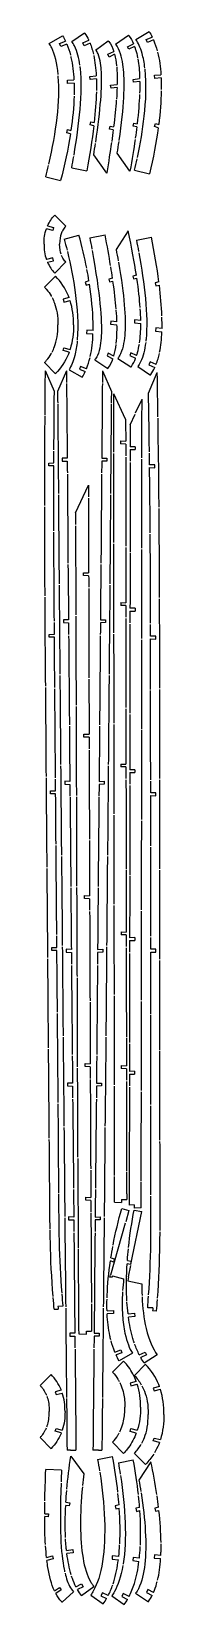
# Model space of a CAD drawing. Header units: millimetres. Extents: x 101 to 198, y 2 to 1220.
import ezdxf

# ---------------------------------------------------------------- set-up
doc = ezdxf.new("R2010")
doc.units = ezdxf.units.MM
doc.layers.get('0').update_dxf_attribs({"linetype": 'CONTINUOUS'})

msp = doc.modelspace()

# ---------------------------------------------------------------- linework, layer by layer
for p, q in [((126, 1212.4), (135.8, 1219.1)), ((175.8, 1213.9), (186, 1220.1)), ((108.6, 1210.9), (118.9, 1216.8)), ((116.6, 1210.8), (121.2, 1212.6)), ((117.5, 1208.5), (116.6, 1210.8)), ((122.2, 1210.3), (117.5, 1208.5)), ((134.7, 1211.2), (139.2, 1213.4)), ((135.7, 1209), (134.7, 1211.2)), ((140.2, 1211.1), (135.7, 1209)), ((144.5, 1205.7), (154.4, 1212.8)), ((160.1, 1210.3), (170.1, 1217.2)), ((169.4, 1208.3), (173.9, 1210.5)), ((170.4, 1206.3), (169.4, 1208.3)), ((174.7, 1208.4), (170.4, 1206.3)), ((183.9, 1213.9), (188.4, 1215.8)), ((184.9, 1211.5), (183.9, 1213.9)), ((189.5, 1213.5), (184.9, 1211.5)), ((154, 1202.4), (158.6, 1204.7)), ((155, 1200.3), (154, 1202.4)), ((159.3, 1202.5), (155, 1200.3)), ((122.7, 1182.4), (127.7, 1182.6)), ((122.8, 1179.9), (122.7, 1182.4)), ((140, 1185.3), (145, 1185.8)), ((140.3, 1182.8), (140, 1185.3)), ((145.1, 1183.3), (140.3, 1182.8)), ((173.7, 1183), (178.7, 1183.6)), ((174, 1180.8), (173.7, 1183)), ((190.2, 1186.3), (195.2, 1186.6)), ((190.4, 1183.8), (190.2, 1186.3)), ((195.3, 1184.1), (190.4, 1183.8)), ((127.8, 1180.1), (122.8, 1179.9)), ((156.2, 1178.4), (161.3, 1179.1)), ((156.5, 1176.1), (156.2, 1178.4)), ((161.2, 1176.8), (156.5, 1176.1)), ((178.8, 1181.4), (174, 1180.8)), ((140.3, 1147.7), (140.8, 1150.2)), ((143.1, 1147.1), (140.3, 1147.7)), ((140.8, 1150.2), (143.4, 1149.6)), ((155.3, 1144.5), (155.8, 1146.7)), ((155.8, 1146.7), (158.5, 1146.2)), ((173.6, 1146.9), (174.1, 1149.1)), ((176.5, 1146.3), (173.6, 1146.9)), ((174.1, 1149.1), (176.8, 1148.5)), ((190.3, 1146.4), (190.9, 1148.8)), ((193.2, 1145.6), (190.3, 1146.4)), ((190.9, 1148.8), (193.5, 1148.1)), ((122.1, 1141.7), (122.8, 1144.1)), ((125, 1140.9), (122.1, 1141.7)), ((122.8, 1144.1), (125.3, 1143.4)), ((158.2, 1143.9), (155.3, 1144.5)), ((153.2, 1110.5), (143.1, 1124.5)), ((171.2, 1111.8), (161.3, 1125.9)), ((126, 1114.6), (137.7, 1112.3)), ((174.8, 1112.6), (186.4, 1109.8)), ((105.8, 1107.6), (117.3, 1104.6)), ((112.9, 1077.9), (121.4, 1069.4)), ((111.3, 1066.1), (106.4, 1067.4)), ((107.2, 1069.5), (111.9, 1068.3)), ((111.9, 1068.3), (111.3, 1066.1)), ((120.1, 1059.4), (131.6, 1062.5)), ((140, 1060.4), (151.9, 1062.7)), ((169.9, 1065.8), (160.4, 1051.3)), ((176.2, 1058.6), (187.8, 1060.9)), ((111.3, 1044.8), (106.4, 1043.5)), ((107.2, 1041.4), (111.9, 1042.6)), ((111.9, 1042.6), (111.3, 1044.8)), ((112.9, 1033), (121.4, 1041.6)), ((113.4, 1030.7), (104.9, 1022.1)), ((139.4, 1026.9), (136.5, 1026.1)), ((136.5, 1026.1), (137.2, 1023.7)), ((137.2, 1023.7), (139.8, 1024.4)), ((157.7, 1029), (154.9, 1028.4)), ((154.9, 1028.4), (155.3, 1026.2)), ((155.3, 1026.2), (158, 1026.7)), ((176.2, 1031.4), (173.4, 1030.7)), ((173.4, 1030.7), (173.9, 1028.5)), ((173.9, 1028.5), (176.5, 1029.2)), ((193.7, 1026.2), (190.8, 1025.5)), ((190.8, 1025.5), (191.4, 1023.1)), ((191.4, 1023.1), (194, 1023.7)), ((124, 1014), (119.3, 1012.7)), ((119.3, 1012.7), (119.8, 1010.6)), ((119.8, 1010.6), (124.7, 1011.8)), ((137.6, 988.7), (137.5, 986.2)), ((142.6, 988.5), (137.6, 988.7)), ((156.3, 995.7), (156, 993.5)), ((156, 993.5), (161.1, 992.9)), ((161.1, 995.2), (156.3, 995.7)), ((174.8, 996.9), (174.6, 994.6)), ((174.6, 994.6), (179.6, 994.1)), ((179.6, 996.4), (174.8, 996.9)), ((191.2, 990.5), (191, 988)), ((191, 988), (196, 987.5)), ((196.1, 990), (191.2, 990.5)), ((119.3, 973), (119.8, 975.2)), ((119.8, 975.2), (124.7, 973.9)), ((137.5, 986.2), (142.5, 986)), ((113.4, 955.1), (104.9, 963.7)), ((124, 971.8), (119.3, 973)), ((144, 965.9), (154, 959.1)), ((154.4, 970.9), (153.4, 968.9)), ((153.4, 968.9), (158, 966.7)), ((158.7, 968.8), (154.4, 970.9)), ((161.8, 966.9), (172, 960.3)), ((172, 971.2), (171, 969.2)), ((171, 969.2), (175.6, 967.1)), ((176.4, 969.2), (172, 971.2)), ((187, 964.2), (185.9, 962)), ((191.5, 962.2), (187, 964.2)), ((112.5, 941.4), (105.6, 957.4)), ((122, 957.4), (115, 941.4)), ((123.9, 958.2), (134.2, 952.3)), ((132.9, 960.8), (132, 958.5)), ((132, 958.5), (136.5, 956.7)), ((137.5, 959), (132.9, 960.8)), ((149.8, 957.4), (156.8, 941.4)), ((177.3, 960.7), (187.2, 954.1)), ((185.6, 940), (192.4, 956)), ((185.9, 962), (190.5, 959.9)), ((167.8, 920), (158.7, 939.6)), ((175.6, 924.7), (180.6, 935.3)), ((171.4, 915.6), (175.2, 923.8)), ((163.9, 903), (167.9, 902.9)), ((163.9, 903), (163.9, 900.7)), ((122.5, 889.6), (118.5, 889.7)), ((118.5, 889.7), (118.5, 887.5)), ((149.3, 889.6), (153.3, 889.7)), ((153.3, 889.7), (153.3, 887.5)), ((167.9, 900.6), (163.9, 900.7)), ((175.3, 898.6), (171.4, 898.5)), ((171.4, 896.3), (175.3, 896.3)), ((175.3, 898.6), (175.3, 896.3)), ((108.2, 885.9), (112.2, 886.1)), ((112.2, 883.8), (108.2, 883.7)), ((118.5, 887.5), (122.5, 887.3)), ((153.3, 887.5), (149.3, 887.3)), ((190.4, 884.5), (186.4, 884.6)), ((186.4, 882.4), (190.4, 882.3)), ((129, 847.4), (139, 868.8)), ((135.2, 798.8), (135.2, 801)), ((135.2, 801), (139.1, 800.9)), ((139.1, 798.7), (135.2, 798.8)), ((164, 777.9), (168, 777.8)), ((164, 777.9), (164, 775.7)), ((168, 775.6), (164, 775.7)), ((175.2, 773.6), (171.2, 773.5)), ((171.2, 771.2), (175.2, 771.3)), ((175.2, 773.6), (175.2, 771.3)), ((123.5, 764.5), (119.5, 764.6)), ((119.5, 764.6), (119.5, 762.4)), ((119.5, 762.4), (123.5, 762.2)), ((148.3, 764.5), (152.3, 764.6)), ((152.3, 762.4), (148.3, 762.2)), ((152.3, 764.6), (152.3, 762.4)), ((108.6, 753.3), (112.5, 753.4)), ((108.6, 751), (108.6, 753.3)), ((112.6, 751.1), (108.6, 751)), ((191.2, 751.8), (187.2, 751.9)), ((187.2, 749.7), (191.2, 749.6)), ((191.2, 749.6), (191.2, 751.8)), ((135.5, 673.7), (135.5, 676)), ((135.5, 676), (139.5, 675.9)), ((139.5, 673.6), (135.5, 673.7)), ((164.1, 652.9), (168.1, 652.8)), ((164.1, 652.9), (164.1, 650.6)), ((168.1, 650.6), (164.1, 650.6)), ((175.1, 648.5), (171.1, 648.5)), ((171.1, 646.2), (175.1, 646.3)), ((175.1, 648.5), (175.1, 646.3)), ((124.5, 639.4), (120.6, 639.5)), ((120.6, 639.5), (120.6, 637.3)), ((120.6, 637.3), (124.6, 637.1)), ((147.2, 639.4), (151.2, 639.5)), ((151.2, 637.3), (147.2, 637.1)), ((151.2, 639.5), (151.2, 637.3)), ((109.5, 632), (113.5, 632.2)), ((109.5, 629.8), (109.5, 632)), ((113.5, 629.9), (109.5, 629.8)), ((191.3, 630.6), (187.3, 630.7)), ((187.3, 628.4), (191.3, 628.3)), ((191.3, 628.3), (191.3, 630.6)), ((135.9, 548.7), (135.9, 551)), ((135.9, 551), (139.9, 550.9)), ((139.9, 548.6), (135.9, 548.7)), ((164.3, 522.9), (168.3, 522.8)), ((164.3, 522.9), (164.3, 520.6)), ((168.3, 520.5), (164.3, 520.6)), ((174.9, 518.5), (170.9, 518.4)), ((170.9, 516.2), (174.9, 516.3)), ((174.9, 518.5), (174.9, 516.3)), ((110.5, 510.8), (114.5, 510.9)), ((110.5, 508.5), (110.5, 510.8)), ((114.5, 508.6), (110.5, 508.5)), ((121.7, 509.4), (121.7, 507.1)), ((125.7, 509.3), (121.7, 509.4)), ((121.7, 507.1), (125.7, 507)), ((146.1, 509.3), (150.1, 509.4)), ((150.1, 507.1), (146.1, 507)), ((150.1, 509.4), (150.1, 507.1)), ((191.3, 509.4), (187.4, 509.5)), ((187.4, 507.2), (191.3, 507.1)), ((191.3, 507.1), (191.3, 509.4)), ((136.4, 418.6), (136.4, 420.9)), ((136.4, 420.9), (140.4, 420.8)), ((140.4, 418.5), (136.4, 418.6)), ((164.5, 419.4), (168.4, 419.3)), ((164.5, 419.4), (164.5, 417.1)), ((168.4, 417), (164.5, 417.1)), ((174.8, 415), (170.8, 414.9)), ((174.8, 415), (174.8, 412.7)), ((126.6, 405.7), (122.6, 405.8)), ((122.6, 405.8), (122.7, 403.6)), ((122.7, 403.6), (126.6, 403.5)), ((149.1, 403.6), (145.1, 403.5)), ((145.2, 405.7), (149.2, 405.8)), ((149.2, 405.8), (149.1, 403.6)), ((170.8, 412.7), (174.8, 412.7)), ((136.9, 315.1), (136.9, 317.4)), ((136.9, 317.4), (140.9, 317.3)), ((140.9, 315), (136.9, 315.1)), ((159.2, 313.6), (164.7, 313.5)), ((164.7, 315.8), (168.7, 315.8)), ((164.8, 308.7), (170.4, 307.1)), ((170.4, 307.1), (167.9, 298.4)), ((174.5, 311.5), (170.5, 311.4)), ((172, 265.5), (180.3, 306.4)), ((180, 309.2), (174.5, 309.1)), ((174.5, 307.5), (180.3, 306.4)), ((127.6, 302.1), (123.6, 302.3)), ((123.6, 302.3), (123.6, 300)), ((123.6, 300), (127.6, 299.9)), ((144.2, 302.1), (148.2, 302.3)), ((148.2, 300), (144.2, 299.9)), ((148.2, 302.3), (148.2, 300)), ((167.6, 297.5), (156, 257.2)), ((158.5, 267.3), (156, 268.1)), ((156.4, 270.6), (159.3, 269.7)), ((159.3, 269.7), (158.5, 267.3)), ((169.2, 268.5), (172.1, 267.9)), ((155.5, 255.5), (156, 257.2)), ((157.6, 256.6), (157.3, 255.5)), ((157.6, 256.6), (166.3, 254.2)), ((171.6, 265.4), (169, 266)), ((170, 255.7), (171.8, 264.5)), ((172.1, 267.9), (171.6, 265.4)), ((170.1, 255.7), (169.5, 252.6)), ((169.5, 252.6), (180.4, 250.4)), ((170.1, 255.7), (170, 255.7)), ((115.3, 233.2), (119.3, 233.3)), ((115.3, 233.1), (115.3, 233.2)), ((188.9, 231.7), (185, 231.8)), ((188.9, 231.7), (188.9, 231.7)), ((112.4, 230.7), (115.5, 230.8)), ((153.4, 229.6), (158.4, 229.8)), ((158.5, 227.3), (153.5, 227.1)), ((158.4, 229.8), (158.5, 227.3)), ((169.7, 227.2), (174.7, 227.7)), ((174.9, 225.2), (170, 224.7)), ((174.7, 227.7), (174.9, 225.2)), ((191.9, 229.3), (188.7, 229.4)), ((128.4, 212.1), (124.5, 212.2)), ((124.5, 212.2), (124.5, 209.9)), ((124.5, 209.9), (128.5, 209.8)), ((131.4, 211.6), (137.4, 211.5)), ((137.4, 211.5), (137.4, 213.8)), ((137.4, 213.8), (141.4, 213.8)), ((147.3, 209.9), (143.3, 209.8)), ((143.4, 212.1), (147.3, 212.2)), ((147.3, 212.2), (147.3, 209.9)), ((159.4, 197.6), (164.1, 199.4)), ((165, 197), (160.4, 195.3)), ((173.1, 196.6), (162.7, 190.8)), ((164.1, 199.4), (165, 197)), ((178.4, 195.5), (183, 197.6)), ((184, 195.3), (179.6, 193.3)), ((192.3, 195.5), (182.3, 188.9)), ((183, 197.6), (184, 195.3)), ((166.2, 190.6), (157.6, 182)), ((183.2, 188.1), (174.6, 179.5)), ((110, 180.3), (101.4, 171.7)), ((176.1, 174.8), (171.4, 173.6)), ((171.4, 173.6), (172, 171.4)), ((172, 171.4), (176.9, 172.7)), ((194, 171), (189.3, 169.7)), ((117.9, 168), (113.2, 166.8)), ((113.2, 166.8), (113.8, 164.6)), ((113.8, 164.6), (118.7, 165.8)), ((189.3, 169.7), (189.9, 167.6)), ((189.9, 167.6), (194.8, 168.8)), ((113.2, 136.3), (113.8, 138.5)), ((117.9, 135), (113.2, 136.3)), ((113.8, 138.5), (118.7, 137.2)), ((171.4, 136.1), (172, 138.3)), ((176.1, 134.9), (171.4, 136.1)), ((172, 138.3), (176.9, 137)), ((110, 122.7), (101.4, 131.3)), ((166.2, 119.1), (157.6, 127.7)), ((189.3, 128.8), (189.9, 131)), ((194, 127.6), (189.3, 128.8)), ((189.9, 131), (194.8, 129.8)), ((125, 121.5), (122.4, 121.6)), ((125, 121.5), (129.3, 121.5)), ((125.2, 116.9), (135.4, 103.2)), ((146.8, 121.5), (142.5, 121.5)), ((146.1, 114.4), (157.7, 116.6)), ((146.8, 121.5), (149.4, 121.6)), ((162.2, 111.9), (173.8, 114.1)), ((183.2, 110.4), (174.6, 119.1)), ((187.5, 112.7), (178.1, 98.4)), ((118.1, 106.1), (105.9, 106.6)), ((124, 78.4), (121.3, 78.8)), ((121.5, 81.3), (124.4, 80.9)), ((124.4, 80.9), (124, 78.4)), ((162.7, 79.2), (159.8, 78.5)), ((159.8, 78.5), (160.3, 76.1)), ((160.3, 76.1), (162.9, 76.6)), ((178.7, 77.3), (175.8, 76.7)), ((175.8, 76.7), (176.3, 74.2)), ((176.3, 74.2), (178.9, 74.8)), ((193.4, 77.4), (190.5, 76.8)), ((190.5, 76.8), (191.1, 74.3)), ((191.1, 74.3), (193.7, 74.9)), ((105, 72.4), (107.9, 72.2)), ((107.8, 70), (105, 70.2)), ((107.9, 72.2), (107.8, 70)), ((106.5, 38.5), (111.1, 39.7)), ((111.7, 37.5), (106.7, 36.2)), ((111.1, 39.7), (111.7, 37.5)), ((121.9, 43.9), (126.8, 44.7)), ((127.2, 42.2), (122.2, 41.5)), ((126.8, 44.7), (127.2, 42.2)), ((157.5, 39.8), (157.3, 37.3)), ((157.3, 37.3), (162.2, 36.8)), ((162.5, 39.3), (157.5, 39.8)), ((173.6, 38.6), (173.3, 36.1)), ((178.5, 38), (173.6, 38.6)), ((190.3, 40.5), (190, 38)), ((190, 38), (195, 37.6)), ((195.2, 40.1), (190.3, 40.5)), ((173.3, 36.1), (178.2, 35.5)), ((112.6, 12.7), (116.6, 15.4)), ((117.8, 13.5), (113.6, 10.7)), ((116.6, 15.4), (117.8, 13.5)), ((129.3, 15.8), (133.7, 18.1)), ((134.8, 15.9), (130.5, 13.6)), ((133.7, 18.1), (134.8, 15.9)), ((143.2, 15.9), (133.7, 8.8)), ((185, 13.6), (184, 11.3)), ((189.5, 11.5), (185, 13.6)), ((127.5, 12), (118.6, 3.8)), ((140.7, 9.4), (150.5, 2.7)), ((149.8, 11.1), (148.7, 8.9)), ((148.7, 8.9), (153.1, 6.8)), ((154.3, 9), (149.8, 11.1)), ((157, 8.8), (166.8, 2.1)), ((166, 10.5), (164.9, 8.2)), ((164.9, 8.2), (169.4, 6.1)), ((170.5, 8.3), (166, 10.5)), ((175.6, 10.8), (185.5, 4.3)), ((184, 11.3), (188.5, 9.2))]:
    msp.add_line(p, q)
msp.add_arc((155.6, 255.4), 0.06, 163.9435, 343.9435)
for points, knots in [([(135.8, 1219.1), (135.9, 1219), (135.9, 1218.9), (136, 1218.8), (137.2, 1217.1), (138.3, 1215.3), (139.2, 1213.4)], [2.479717, 2.479717, 2.479717, 2.479717, 2.510657, 2.510657, 2.510657, 3.1430054, 3.1430054, 3.1430054, 3.1430054]), ([(186, 1220.1), (186, 1220.1), (186, 1220.1), (186, 1220), (186.9, 1218.7), (187.7, 1217.2), (188.4, 1215.8)], [3.1782093, 3.1782093, 3.1782093, 3.1782093, 3.1857526, 3.1857526, 3.1857526, 3.6782261, 3.6782261, 3.6782261, 3.6782261]), ([(115.5, 1186.7), (114.7, 1195.7), (112.9, 1202.3), (110.5, 1207.4), (109.9, 1208.6), (109.3, 1209.8), (108.6, 1210.9)], [8.831626, 8.831626, 8.831626, 8.831626, 12.627195, 12.627195, 12.627195, 13.555915, 13.555915, 13.555915, 13.555915]), ([(118.9, 1216.8), (118.9, 1216.8), (118.9, 1216.8), (118.9, 1216.8), (119.7, 1215.4), (120.5, 1214), (121.2, 1212.6)], [3.4754273, 3.4754273, 3.4754273, 3.4754273, 3.4765532, 3.4765532, 3.4765532, 3.9509651, 3.9509651, 3.9509651, 3.9509651]), ([(132.3, 1194), (131.6, 1199.2), (130.3, 1204.5), (128.2, 1208.9), (127.5, 1210.2), (126.7, 1211.4), (126, 1212.4)], [8.361061, 8.361061, 8.361061, 8.361061, 10.363248, 10.363248, 10.363248, 11.00126, 11.00126, 11.00126, 11.00126]), ([(140.2, 1211.1), (140.8, 1209.7), (141.3, 1208.2), (141.7, 1206.7), (142.2, 1205.3), (142.5, 1204), (142.8, 1202.5)], [3.393327, 3.393327, 3.393327, 3.393327, 3.8623934, 3.8623934, 3.8623934, 4.286209, 4.286209, 4.286209, 4.286209]), ([(154.4, 1212.8), (154.4, 1212.8), (154.4, 1212.8), (154.4, 1212.8), (154.6, 1212.6), (154.7, 1212.5), (154.8, 1212.3), (156.5, 1210), (157.7, 1207.4), (158.6, 1204.7), (158.6, 1204.7), (158.6, 1204.7), (158.6, 1204.7)], [1.4677643, 1.4677643, 1.4677643, 1.4677643, 1.4735174, 1.4735174, 1.4735174, 1.5326557, 1.5326557, 1.5326557, 2.3816388, 2.3816388, 2.3816388, 2.3868044, 2.3868044, 2.3868044, 2.3868044]), ([(162.8, 1135.8), (166.7, 1162.3), (167.3, 1179.2), (166.2, 1190.6), (165.7, 1195.8), (164.6, 1201.9), (162.3, 1206.7), (161.6, 1208.1), (160.9, 1209.3), (160.2, 1210.2), (160.1, 1210.2), (160.1, 1210.3), (160.1, 1210.3)], [2.409289, 2.409289, 2.409289, 2.409289, 12.007064, 12.007064, 12.007064, 16.455418, 16.455418, 16.455418, 17.810186, 17.810186, 17.810186, 17.834355, 17.834355, 17.834355, 17.834355]), ([(170.1, 1217.2), (170.1, 1217.2), (170.1, 1217.2), (170.1, 1217.2), (170.2, 1217), (170.3, 1216.9), (170.4, 1216.8), (171.8, 1214.9), (172.9, 1212.8), (173.9, 1210.6), (173.9, 1210.6), (173.9, 1210.6), (173.9, 1210.5)], [2.115886, 2.115886, 2.115886, 2.115886, 2.1216962, 2.1216962, 2.1216962, 2.1679627, 2.1679627, 2.1679627, 2.8801975, 2.8801975, 2.8801975, 2.8859252, 2.8859252, 2.8859252, 2.8859252]), ([(174.7, 1208.4), (174.8, 1208.4), (174.8, 1208.4), (174.8, 1208.4), (175, 1207.6), (175.3, 1206.9), (175.5, 1206.2), (176.2, 1204.1), (176.7, 1202), (177.1, 1199.8)], [3.1120015, 3.1120015, 3.1120015, 3.1120015, 3.1186408, 3.1186408, 3.1186408, 3.3502685, 3.3502685, 3.3502685, 3.99077, 3.99077, 3.99077, 3.99077]), ([(182.8, 1191.8), (182.3, 1195.8), (181.6, 1199.6), (180.6, 1203.1), (179.2, 1207.8), (177.6, 1211.3), (175.8, 1213.9)], [7.896422, 7.896422, 7.896422, 7.896422, 9.12266, 9.12266, 9.12266, 10.792395, 10.792395, 10.792395, 10.792395]), ([(125.2, 1200.8), (125.3, 1200.5), (125.4, 1200.3), (125.4, 1200), (126.7, 1194.4), (127.4, 1188.5), (127.7, 1182.6)], [5.201447, 5.201447, 5.201447, 5.201447, 5.284458, 5.284458, 5.284458, 7.011562, 7.011562, 7.011562, 7.011562]), ([(144.6, 1134.4), (148.4, 1160.2), (149.7, 1177.2), (149.1, 1188.8), (148.8, 1192.5), (148.3, 1198.5), (146.4, 1202.7), (146, 1203.7), (145.4, 1204.8), (144.6, 1205.7), (144.5, 1205.7), (144.5, 1205.7), (144.5, 1205.7)], [2.39665, 2.39665, 2.39665, 2.39665, 11.703718, 11.703718, 11.703718, 14.744189, 14.744189, 14.744189, 15.494796, 15.494796, 15.494796, 15.508979, 15.508979, 15.508979, 15.508979]), ([(159.3, 1202.5), (159.3, 1202.5), (159.3, 1202.4), (159.3, 1202.4), (160, 1199.7), (160.5, 1196.7), (160.8, 1193.6)], [2.6132491, 2.6132491, 2.6132491, 2.6132491, 2.6204513, 2.6204513, 2.6204513, 3.4403497, 3.4403497, 3.4403497, 3.4403497]), ([(177.3, 1198.8), (178.1, 1194.3), (178.5, 1189.6), (178.7, 1184.6), (178.7, 1184.3), (178.7, 1184), (178.7, 1183.7), (178.7, 1183.7), (178.7, 1183.7), (178.7, 1183.6)], [4.084278, 4.084278, 4.084278, 4.084278, 5.3443, 5.3443, 5.3443, 5.417622, 5.417622, 5.417622, 5.422113, 5.422113, 5.422113, 5.422113]), ([(108.2, 1117.3), (114.1, 1142), (117.1, 1166.7), (115.6, 1185.3), (115.6, 1185.5), (115.6, 1185.6), (115.6, 1185.7)], [1.00682, 1.00682, 1.00682, 1.00682, 8.647569, 8.647569, 8.647569, 8.693249, 8.693249, 8.693249, 8.693249]), ([(127.8, 1124.4), (131.8, 1148), (134.6, 1173.1), (132.7, 1191.3), (132.6, 1191.9), (132.5, 1192.5), (132.5, 1193)], [0.993512, 0.993512, 0.993512, 0.993512, 8.019767, 8.019767, 8.019767, 8.234803, 8.234803, 8.234803, 8.234803]), ([(160.9, 1192.6), (161.1, 1191.2), (161.1, 1189.8), (161.2, 1188.4), (161.3, 1185.6), (161.4, 1182.6), (161.3, 1179.1), (161.3, 1179.1), (161.3, 1179.1), (161.3, 1179.1)], [3.527423, 3.527423, 3.527423, 3.527423, 3.892401, 3.892401, 3.892401, 4.585021, 4.585021, 4.585021, 4.588463, 4.588463, 4.588463, 4.588463]), ([(177, 1122.4), (179.3, 1133), (181.1, 1143.8), (182.3, 1154.4), (183.6, 1166.1), (184.2, 1179.2), (182.9, 1190.8)], [1.000022, 1.000022, 1.000022, 1.000022, 4.221751, 4.221751, 4.221751, 7.794397, 7.794397, 7.794397, 7.794397]), ([(195.3, 1184.1), (195.4, 1182), (195.5, 1179.9), (195.5, 1177.9), (195.5, 1177), (195.5, 1176), (195.5, 1175.1)], [6.9028182, 6.9028182, 6.9028182, 6.9028182, 7.520633, 7.520633, 7.520633, 7.7972085, 7.7972085, 7.7972085, 7.7972085]), ([(127.8, 1180.1), (127.9, 1177.3), (127.9, 1174.6), (127.8, 1171.9), (127.8, 1171.7), (127.8, 1171.4), (127.8, 1171.1)], [7.2560737, 7.2560737, 7.2560737, 7.2560737, 8.0647056, 8.0647056, 8.0647056, 8.1487692, 8.1487692, 8.1487692, 8.1487692]), ([(161.2, 1176.8), (161.2, 1176.8), (161.2, 1176.7), (161.2, 1176.7), (161.1, 1174), (161, 1171), (160.7, 1167.8)], [4.7392658, 4.7392658, 4.7392658, 4.7392658, 4.7438502, 4.7438502, 4.7438502, 5.2697267, 5.2697267, 5.2697267, 5.2697267]), ([(178.6, 1171.4), (178.4, 1165), (177.8, 1157.5), (176.8, 1148.6), (176.8, 1148.6), (176.8, 1148.6), (176.8, 1148.5)], [6.306646, 6.306646, 6.306646, 6.306646, 7.519879, 7.519879, 7.519879, 7.522815, 7.522815, 7.522815, 7.522815]), ([(178.8, 1181.4), (178.8, 1181.4), (178.8, 1181.3), (178.8, 1181.3), (178.8, 1178.6), (178.8, 1175.6), (178.7, 1172.4)], [5.6042946, 5.6042946, 5.6042946, 5.6042946, 5.6095291, 5.6095291, 5.6095291, 6.2425788, 6.2425788, 6.2425788, 6.2425788]), ([(160.6, 1166.8), (160.2, 1160.9), (159.5, 1154.1), (158.5, 1146.2), (158.5, 1146.2), (158.5, 1146.2), (158.5, 1146.2)], [5.323527, 5.323527, 5.323527, 5.323527, 6.2730223, 6.2730223, 6.2730223, 6.2755649, 6.2755649, 6.2755649, 6.2755649]), ([(176.5, 1146.3), (176.5, 1146.3), (176.5, 1146.3), (176.5, 1146.2), (176.1, 1143.4), (175.8, 1140.5), (175.3, 1137.4)], [7.623508, 7.623508, 7.623508, 7.623508, 7.6259382, 7.6259382, 7.6259382, 7.9982038, 7.9982038, 7.9982038, 7.9982038]), ([(143.1, 1124.5), (143.1, 1124.5), (143.1, 1124.5), (143.1, 1124.5), (143.6, 1127.6), (144, 1130.5), (144.5, 1133.4)], [1.257788, 1.257788, 1.257788, 1.257788, 1.26047, 1.26047, 1.26047, 2.278361, 2.278361, 2.278361, 2.278361]), ([(156.8, 1134), (155.8, 1127), (154.6, 1119.2), (153.2, 1110.6), (153.2, 1110.6), (153.2, 1110.5), (153.2, 1110.5)], [6.7332908, 6.7332908, 6.7332908, 6.7332908, 7.4789225, 7.4789225, 7.4789225, 7.483057, 7.483057, 7.483057, 7.483057]), ([(158.2, 1143.9), (158.2, 1143.9), (158.2, 1143.9), (158.2, 1143.9), (157.8, 1141.1), (157.4, 1138.1), (157, 1135)], [6.3647866, 6.3647866, 6.3647866, 6.3647866, 6.3669927, 6.3669927, 6.3669927, 6.698139, 6.698139, 6.698139, 6.698139]), ([(161.3, 1125.9), (161.3, 1125.9), (161.3, 1125.9), (161.3, 1126), (161.8, 1129), (162.3, 1132), (162.7, 1134.8)], [1.264282, 1.264282, 1.264282, 1.264282, 1.266948, 1.266948, 1.266948, 2.290185, 2.290185, 2.290185, 2.290185]), ([(175.2, 1136.4), (174.1, 1129.1), (172.8, 1120.9), (171.2, 1111.9), (171.2, 1111.9), (171.2, 1111.8), (171.2, 1111.8)], [8.0376361, 8.0376361, 8.0376361, 8.0376361, 8.9067157, 8.9067157, 8.9067157, 8.9112822, 8.9112822, 8.9112822, 8.9112822]), ([(107.2, 1069.5), (107.2, 1069.6), (107.2, 1069.6), (107.3, 1069.6), (108.6, 1072.7), (110.5, 1075.4), (112.8, 1077.9), (112.8, 1077.9), (112.8, 1077.9), (112.9, 1077.9)], [1.453398, 1.453398, 1.453398, 1.453398, 1.460524, 1.460524, 1.460524, 2.473878, 2.473878, 2.473878, 2.480067, 2.480067, 2.480067, 2.480067]), ([(104.5, 1055.5), (104.5, 1059.5), (105, 1063.5), (106.4, 1067.4), (106.4, 1067.4), (106.4, 1067.4), (106.4, 1067.4)], [0, 0, 0, 0, 1.220011, 1.220011, 1.220011, 1.225544, 1.225544, 1.225544, 1.225544]), ([(121.4, 1069.4), (121.4, 1069.3), (121.4, 1069.3), (121.4, 1069.3), (120.5, 1068.3), (119.7, 1067.3), (119.2, 1066.3), (118.6, 1065.3), (118.2, 1064.4), (117.8, 1063.4), (117.2, 1061.5), (116.6, 1059), (116.6, 1055.5)], [11.002186, 11.002186, 11.002186, 11.002186, 11.012012, 11.012012, 11.012012, 11.738157, 11.738157, 11.738157, 12.430217, 12.430217, 12.430217, 13.674208, 13.674208, 13.674208, 13.674208]), ([(140, 1060.4), (140, 1060.4), (140, 1060.4), (140, 1060.4), (140.6, 1057.4), (141.1, 1054.4), (141.6, 1051.6)], [-0.006, -0.006, -0.006, -0.006, 0, 0, 0, 0.9259868, 0.9259868, 0.9259868, 0.9259868]), ([(156.1, 1038.9), (155, 1046.1), (153.6, 1054), (151.9, 1062.7), (151.9, 1062.7), (151.9, 1062.7), (151.9, 1062.7)], [7.6174752, 7.6174752, 7.6174752, 7.6174752, 8.5918753, 8.5918753, 8.5918753, 8.5940924, 8.5940924, 8.5940924, 8.5940924]), ([(176.2, 1031.4), (176.2, 1031.4), (176.2, 1031.4), (176.2, 1031.5), (174.7, 1041.1), (172.7, 1052.4), (169.9, 1065.6), (169.9, 1065.7), (169.9, 1065.7), (169.9, 1065.8)], [7.623508, 7.623508, 7.623508, 7.623508, 7.625938, 7.625938, 7.625938, 8.906716, 8.906716, 8.906716, 8.911282, 8.911282, 8.911282, 8.911282]), ([(104.5, 1055.5), (104.5, 1051.4), (105, 1047.4), (106.4, 1043.5), (106.4, 1043.5), (106.4, 1043.5), (106.4, 1043.5)], [0, 0, 0, 0, 1.220011, 1.220011, 1.220011, 1.225544, 1.225544, 1.225544, 1.225544]), ([(122.6, 1049.7), (125.1, 1039.2), (127.3, 1028.4), (128.7, 1017.9), (130.3, 1006.2), (131.3, 993.1), (130.3, 981.4)], [1.000022, 1.000022, 1.000022, 1.000022, 4.221751, 4.221751, 4.221751, 7.794397, 7.794397, 7.794397, 7.794397]), ([(141.8, 1050.6), (148, 1016.2), (149.6, 996.7), (148.9, 984.3), (148.7, 979.9), (148, 973.9), (146, 969.3), (145.3, 967.8), (144.6, 966.7), (144, 966), (144, 966), (144, 965.9), (144, 965.9)], [1.033797, 1.033797, 1.033797, 1.033797, 12.391881, 12.391881, 12.391881, 16.378427, 16.378427, 16.378427, 17.728392, 17.728392, 17.728392, 17.75822, 17.75822, 17.75822, 17.75822]), ([(160.4, 1051.3), (160.4, 1051.3), (160.4, 1051.3), (160.4, 1051.3), (161, 1048.2), (161.6, 1045.3), (162.1, 1042.4)], [1.264282, 1.264282, 1.264282, 1.264282, 1.266948, 1.266948, 1.266948, 2.290185, 2.290185, 2.290185, 2.290185]), ([(178.1, 1048.7), (182.4, 1025.2), (185.5, 1000.1), (183.7, 981.9), (183.7, 981.3), (183.6, 980.7), (183.5, 980.2)], [0.993512, 0.993512, 0.993512, 0.993512, 8.019767, 8.019767, 8.019767, 8.234803, 8.234803, 8.234803, 8.234803]), ([(107.2, 1041.4), (107.2, 1041.3), (107.2, 1041.3), (107.3, 1041.3), (108.6, 1038.2), (110.5, 1035.5), (112.8, 1033), (112.8, 1033), (112.8, 1033), (112.9, 1033)], [1.453398, 1.453398, 1.453398, 1.453398, 1.460524, 1.460524, 1.460524, 2.473878, 2.473878, 2.473878, 2.480067, 2.480067, 2.480067, 2.480067]), ([(121.4, 1041.6), (121.4, 1041.6), (121.4, 1041.6), (121.4, 1041.6), (120.5, 1042.6), (119.7, 1043.7), (119.2, 1044.6), (118.8, 1045.3), (118.4, 1046), (118.1, 1046.7)], [11.002186, 11.002186, 11.002186, 11.002186, 11.012012, 11.012012, 11.012012, 11.738157, 11.738157, 11.738157, 12.231001, 12.231001, 12.231001, 12.231001]), ([(157.7, 1029), (157.7, 1029), (157.7, 1029), (157.7, 1029), (157.3, 1031.9), (156.8, 1034.8), (156.3, 1037.9)], [7.1554519, 7.1554519, 7.1554519, 7.1554519, 7.1581701, 7.1581701, 7.1581701, 7.573081, 7.573081, 7.573081, 7.573081]), ([(162.3, 1041.4), (166.9, 1015.1), (168, 998.2), (167.3, 986.8), (167, 981.6), (166.1, 975.4), (163.9, 970.6), (163.3, 969.1), (162.6, 967.9), (161.9, 967), (161.9, 967), (161.8, 967), (161.8, 966.9)], [2.409289, 2.409289, 2.409289, 2.409289, 12.007064, 12.007064, 12.007064, 16.455418, 16.455418, 16.455418, 17.810186, 17.810186, 17.810186, 17.834355, 17.834355, 17.834355, 17.834355]), ([(124, 1014), (124, 1014), (124, 1014), (124, 1014), (123.8, 1014.5), (123.6, 1015), (123.4, 1015.5), (121.1, 1021.1), (117.8, 1026.2), (113.5, 1030.6), (113.5, 1030.6), (113.5, 1030.6), (113.5, 1030.6), (113.5, 1030.6), (113.5, 1030.7), (113.4, 1030.7)], [2.156564, 2.156564, 2.156564, 2.156564, 2.16321, 2.16321, 2.16321, 2.316759, 2.316759, 2.316759, 4.152273, 4.152273, 4.152273, 4.157971, 4.157971, 4.157971, 4.164075, 4.164075, 4.164075, 4.164075]), ([(142.6, 988.5), (142.6, 990.6), (142.6, 992.7), (142.6, 994.8), (142.4, 1003.8), (141.4, 1013.8), (139.8, 1024.4)], [6.902818, 6.902818, 6.902818, 6.902818, 7.520633, 7.520633, 7.520633, 10.255356, 10.255356, 10.255356, 10.255356]), ([(160.5, 1005.2), (160, 1011.5), (159.2, 1018.6), (158, 1026.7), (158, 1026.7), (158, 1026.7), (158, 1026.7)], [5.834615, 5.834615, 5.834615, 5.834615, 7.041511, 7.041511, 7.041511, 7.04469, 7.04469, 7.04469, 7.04469]), ([(179.1, 1006.4), (178.7, 1012.7), (177.9, 1020.2), (176.6, 1029.1), (176.6, 1029.1), (176.6, 1029.1), (176.5, 1029.2)], [6.306646, 6.306646, 6.306646, 6.306646, 7.519879, 7.519879, 7.519879, 7.522815, 7.522815, 7.522815, 7.522815]), ([(104.9, 1022.1), (104.9, 1022.1), (104.9, 1022.1), (104.9, 1022.1), (105.5, 1021.5), (106, 1020.9), (106.5, 1020.3), (107.8, 1018.7), (109, 1017.1), (110, 1015.3), (110.1, 1015.2), (110.2, 1015), (110.2, 1014.9)], [11.838558, 11.838558, 11.838558, 11.838558, 11.848898, 11.848898, 11.848898, 12.279976, 12.279976, 12.279976, 13.43615, 13.43615, 13.43615, 13.533319, 13.533319, 13.533319, 13.533319]), ([(110.7, 1014), (111.4, 1012.6), (112.1, 1011.2), (112.6, 1009.7), (114.3, 1005.2), (115.3, 999.7), (115.3, 992.9)], [13.723541, 13.723541, 13.723541, 13.723541, 14.624431, 14.624431, 14.624431, 17.362127, 17.362127, 17.362127, 17.362127]), ([(127.4, 992.9), (127.4, 999.3), (126.7, 1005.7), (124.7, 1011.8), (124.7, 1011.8), (124.7, 1011.8), (124.7, 1011.8)], [0, 0, 0, 0, 1.92361, 1.92361, 1.92361, 1.929327, 1.929327, 1.929327, 1.929327]), ([(161.1, 995.2), (161.1, 995.2), (161.1, 995.2), (161.1, 995.3), (161, 998), (160.8, 1001), (160.6, 1004.2)], [5.1530061, 5.1530061, 5.1530061, 5.1530061, 5.1581104, 5.1581104, 5.1581104, 5.7707859, 5.7707859, 5.7707859, 5.7707859]), ([(179.6, 996.4), (179.6, 996.4), (179.6, 996.4), (179.6, 996.5), (179.6, 999.2), (179.4, 1002.1), (179.2, 1005.4)], [5.6042946, 5.6042946, 5.6042946, 5.6042946, 5.6095291, 5.6095291, 5.6095291, 6.2425788, 6.2425788, 6.2425788, 6.2425788]), ([(110.7, 971.7), (111.4, 973.1), (112.1, 974.6), (112.6, 976.1), (114.3, 980.6), (115.3, 986), (115.3, 992.9)], [13.723541, 13.723541, 13.723541, 13.723541, 14.624431, 14.624431, 14.624431, 17.362127, 17.362127, 17.362127, 17.362127]), ([(127.4, 992.9), (127.4, 986.5), (126.7, 980.1), (124.7, 974), (124.7, 974), (124.7, 974), (124.7, 973.9)], [0, 0, 0, 0, 1.92361, 1.92361, 1.92361, 1.929327, 1.929327, 1.929327, 1.929327]), ([(160.6, 978.6), (160.9, 981.5), (161.1, 984.4), (161.1, 987.4), (161.2, 989.1), (161.2, 991), (161.1, 992.9), (161.1, 992.9), (161.1, 992.9), (161.1, 992.9)], [3.779445, 3.779445, 3.779445, 3.779445, 4.541269, 4.541269, 4.541269, 4.978077, 4.978077, 4.978077, 4.98209, 4.98209, 4.98209, 4.98209]), ([(178.7, 979), (179.3, 983.4), (179.6, 988.2), (179.6, 993.2), (179.6, 993.5), (179.6, 993.8), (179.6, 994.1), (179.6, 994.1), (179.6, 994.1), (179.6, 994.1)], [4.084278, 4.084278, 4.084278, 4.084278, 5.3443, 5.3443, 5.3443, 5.417622, 5.417622, 5.417622, 5.422113, 5.422113, 5.422113, 5.422113]), ([(130.3, 980.5), (129.9, 976.5), (129.3, 972.7), (128.4, 969.2), (127.1, 964.4), (125.6, 960.9), (123.9, 958.2)], [7.896422, 7.896422, 7.896422, 7.896422, 9.12266, 9.12266, 9.12266, 10.792395, 10.792395, 10.792395, 10.792395]), ([(158.7, 968.8), (158.7, 968.9), (158.7, 968.9), (158.7, 968.9), (159.5, 971.6), (160.1, 974.6), (160.5, 977.6)], [2.8344652, 2.8344652, 2.8344652, 2.8344652, 2.8414875, 2.8414875, 2.8414875, 3.6891972, 3.6891972, 3.6891972, 3.6891972]), ([(176.4, 969.2), (176.4, 969.3), (176.4, 969.3), (176.4, 969.3), (176.7, 970), (176.9, 970.8), (177.1, 971.5), (177.7, 973.6), (178.1, 975.7), (178.5, 978)], [3.1120015, 3.1120015, 3.1120015, 3.1120015, 3.1186408, 3.1186408, 3.1186408, 3.3502685, 3.3502685, 3.3502685, 3.99077, 3.99077, 3.99077, 3.99077]), ([(183.4, 979.2), (182.7, 973.9), (181.5, 968.6), (179.4, 964.3), (178.7, 962.9), (178, 961.7), (177.3, 960.7)], [8.361061, 8.361061, 8.361061, 8.361061, 10.363248, 10.363248, 10.363248, 11.00126, 11.00126, 11.00126, 11.00126]), ([(104.9, 963.7), (104.9, 963.7), (104.9, 963.7), (104.9, 963.7), (105.5, 964.3), (106, 964.9), (106.5, 965.5), (107.8, 967), (109, 968.7), (110, 970.4), (110.1, 970.6), (110.2, 970.7), (110.2, 970.9)], [11.838558, 11.838558, 11.838558, 11.838558, 11.848898, 11.848898, 11.848898, 12.279976, 12.279976, 12.279976, 13.43615, 13.43615, 13.43615, 13.533319, 13.533319, 13.533319, 13.533319]), ([(124, 971.8), (124, 971.8), (124, 971.7), (124, 971.7), (123.8, 971.2), (123.6, 970.8), (123.4, 970.3), (121.1, 964.6), (117.8, 959.6), (113.5, 955.2), (113.5, 955.2), (113.5, 955.1), (113.5, 955.1), (113.5, 955.1), (113.5, 955.1), (113.4, 955.1)], [2.156564, 2.156564, 2.156564, 2.156564, 2.16321, 2.16321, 2.16321, 2.316759, 2.316759, 2.316759, 4.152273, 4.152273, 4.152273, 4.157971, 4.157971, 4.157971, 4.164075, 4.164075, 4.164075, 4.164075]), ([(154, 959.1), (154, 959.1), (154.1, 959.1), (154.1, 959.1), (154.2, 959.3), (154.3, 959.4), (154.4, 959.6), (155.9, 961.7), (157.1, 964.1), (158, 966.6), (158, 966.6), (158, 966.7), (158, 966.7)], [1.7523713, 1.7523713, 1.7523713, 1.7523713, 1.7581536, 1.7581536, 1.7581536, 1.8125359, 1.8125359, 1.8125359, 2.6014998, 2.6014998, 2.6014998, 2.6069271, 2.6069271, 2.6069271, 2.6069271]), ([(172, 960.3), (172, 960.3), (172, 960.3), (172, 960.4), (172.1, 960.5), (172.2, 960.6), (172.3, 960.7), (173.6, 962.7), (174.7, 964.8), (175.6, 967), (175.6, 967.1), (175.6, 967.1), (175.6, 967.1)], [2.115886, 2.115886, 2.115886, 2.115886, 2.1216962, 2.1216962, 2.1216962, 2.1679627, 2.1679627, 2.1679627, 2.8801975, 2.8801975, 2.8801975, 2.8859252, 2.8859252, 2.8859252, 2.8859252]), ([(191.5, 962.2), (192, 963.6), (192.5, 965.1), (193, 966.6), (193.4, 968), (193.7, 969.4), (194, 970.8)], [3.393327, 3.393327, 3.393327, 3.393327, 3.8623934, 3.8623934, 3.8623934, 4.286209, 4.286209, 4.286209, 4.286209]), ([(105.3, 923.1), (105.3, 930.3), (105.4, 937.4), (105.5, 944.6), (105.5, 948.8), (105.5, 952.9), (105.6, 957.1), (105.6, 957.2), (105.6, 957.3), (105.6, 957.4)], [294.891164, 294.891164, 294.891164, 294.891164, 305.120354, 305.120354, 305.120354, 311.03812, 311.03812, 311.03812, 311.172425, 311.172425, 311.172425, 311.172425]), ([(122, 957.4), (122, 957.3), (122, 957.2), (122, 957.1), (122, 954.2), (122, 951.3), (122, 948.4)], [-492.077745, -492.077745, -492.077745, -492.077745, -491.902183, -491.902183, -491.902183, -486.639932, -486.639932, -486.639932, -486.639932]), ([(134.2, 952.3), (134.2, 952.3), (134.2, 952.3), (134.2, 952.3), (135.1, 953.7), (135.9, 955.2), (136.5, 956.7)], [3.1782093, 3.1782093, 3.1782093, 3.1782093, 3.1857526, 3.1857526, 3.1857526, 3.6782261, 3.6782261, 3.6782261, 3.6782261]), ([(149.8, 957.4), (149.8, 957.3), (149.8, 957.2), (149.8, 957.1), (149.8, 954.2), (149.8, 951.3), (149.8, 948.4)], [-492.077745, -492.077745, -492.077745, -492.077745, -491.902183, -491.902183, -491.902183, -486.639932, -486.639932, -486.639932, -486.639932]), ([(187.2, 954.1), (187.2, 954.2), (187.3, 954.3), (187.4, 954.4), (188.6, 956.1), (189.6, 958), (190.5, 959.9)], [2.479717, 2.479717, 2.479717, 2.479717, 2.510657, 2.510657, 2.510657, 3.1430054, 3.1430054, 3.1430054, 3.1430054]), ([(192.9, 921.7), (192.8, 928.9), (192.7, 936), (192.6, 943.2), (192.5, 947.4), (192.5, 951.5), (192.4, 955.7), (192.4, 955.8), (192.4, 955.9), (192.4, 956)], [294.891164, 294.891164, 294.891164, 294.891164, 305.120354, 305.120354, 305.120354, 311.03812, 311.03812, 311.03812, 311.172425, 311.172425, 311.172425, 311.172425]), ([(112.2, 896.1), (112.3, 910.9), (112.4, 924.9), (112.5, 941.4), (112.5, 941.4), (112.5, 941.4), (112.5, 941.4)], [-522.746822, -522.746822, -522.746822, -522.746822, -491.902183, -491.902183, -491.902183, -491.894281, -491.894281, -491.894281, -491.894281]), ([(115, 941.4), (115, 941.4), (115, 941.4), (115, 941.4), (115, 938.4), (115.1, 935.4), (115.1, 932.4)], [311.032064, 311.032064, 311.032064, 311.032064, 311.03812, 311.03812, 311.03812, 315.311811, 315.311811, 315.311811, 315.311811]), ([(122, 947.4), (122, 946.7), (122, 946.1), (122, 945.5), (122.2, 926.8), (122.3, 908.2), (122.5, 889.7), (122.5, 889.6), (122.5, 889.6), (122.5, 889.6)], [-486.055501, -486.055501, -486.055501, -486.055501, -484.975574, -484.975574, -484.975574, -452.786327, -452.786327, -452.786327, -452.750231, -452.750231, -452.750231, -452.750231]), ([(149.8, 947.4), (149.8, 946.7), (149.8, 946.1), (149.7, 945.5), (149.6, 926.8), (149.5, 908.2), (149.3, 889.7), (149.3, 889.6), (149.3, 889.6), (149.3, 889.6)], [-486.055501, -486.055501, -486.055501, -486.055501, -484.975574, -484.975574, -484.975574, -452.786327, -452.786327, -452.786327, -452.750231, -452.750231, -452.750231, -452.750231]), ([(156.8, 941.4), (156.8, 941.4), (156.8, 941.4), (156.8, 941.4), (156.7, 938.4), (156.7, 935.4), (156.7, 932.4)], [311.032064, 311.032064, 311.032064, 311.032064, 311.03812, 311.03812, 311.03812, 315.311811, 315.311811, 315.311811, 315.311811]), ([(158.7, 894.4), (158.7, 909.5), (158.7, 924.5), (158.7, 939.4), (158.7, 939.5), (158.7, 939.6), (158.7, 939.6)], [51.954378, 51.954378, 51.954378, 51.954378, 56.015382, 56.015382, 56.015382, 56.040117, 56.040117, 56.040117, 56.040117]), ([(186.3, 894.6), (186.1, 909.4), (185.9, 923.4), (185.6, 940), (185.6, 940), (185.6, 940), (185.6, 940)], [-522.746822, -522.746822, -522.746822, -522.746822, -491.902183, -491.902183, -491.902183, -491.894281, -491.894281, -491.894281, -491.894281]), ([(180.5, 890), (180.5, 905.2), (180.5, 920.2), (180.6, 935), (180.6, 935.1), (180.6, 935.2), (180.6, 935.3)], [51.954378, 51.954378, 51.954378, 51.954378, 56.015382, 56.015382, 56.015382, 56.040117, 56.040117, 56.040117, 56.040117]), ([(105.1, 853.1), (105.1, 863.9), (105.1, 874.6), (105.1, 885.4), (105.1, 897.6), (105.2, 909.9), (105.3, 922.1)], [261.653514, 261.653514, 261.653514, 261.653514, 277.01271, 277.01271, 277.01271, 294.41634, 294.41634, 294.41634, 294.41634]), ([(167.8, 920), (167.8, 920), (167.8, 920), (167.8, 920), (167.8, 914.3), (167.9, 908.7), (167.9, 902.9), (167.9, 902.9), (167.9, 902.9), (167.9, 902.9)], [-12.8115168, -12.8115168, -12.8115168, -12.8115168, -12.8112114, -12.8112114, -12.8112114, -12.422388, -12.422388, -12.422388, -12.4209988, -12.4209988, -12.4209988, -12.4209988]), ([(171.4, 915.6), (171.4, 915.6), (171.4, 915.6), (171.4, 915.6), (171.4, 910), (171.4, 904.3), (171.4, 898.6), (171.4, 898.6), (171.4, 898.5), (171.4, 898.5)], [-12.8115168, -12.8115168, -12.8115168, -12.8115168, -12.8112114, -12.8112114, -12.8112114, -12.422388, -12.422388, -12.422388, -12.4209988, -12.4209988, -12.4209988, -12.4209988]), ([(193.8, 851.7), (193.7, 862.5), (193.6, 873.3), (193.5, 884), (193.3, 896.3), (193.1, 908.5), (193, 920.7)], [261.653514, 261.653514, 261.653514, 261.653514, 277.01271, 277.01271, 277.01271, 294.41634, 294.41634, 294.41634, 294.41634]), ([(112.2, 886.1), (112.2, 886.1), (112.2, 886.1), (112.2, 886.1), (112.2, 889.2), (112.2, 892.1), (112.2, 895.1)], [-529.596803, -529.596803, -529.596803, -529.596803, -529.557858, -529.557858, -529.557858, -523.441507, -523.441507, -523.441507, -523.441507]), ([(167.9, 900.6), (167.9, 900.6), (167.9, 900.6), (167.9, 900.6), (167.9, 897.6), (167.9, 894.6), (167.9, 891.6)], [-12.369778, -12.369778, -12.369778, -12.369778, -12.3684489, -12.3684489, -12.3684489, -12.1668735, -12.1668735, -12.1668735, -12.1668735]), ([(171.4, 896.3), (171.4, 896.2), (171.4, 896.2), (171.4, 896.2), (171.4, 893.2), (171.4, 890.3), (171.4, 887.3)], [-12.369778, -12.369778, -12.369778, -12.369778, -12.3684489, -12.3684489, -12.3684489, -12.1668735, -12.1668735, -12.1668735, -12.1668735]), ([(186.4, 884.6), (186.4, 884.6), (186.4, 884.7), (186.4, 884.7), (186.4, 887.7), (186.3, 890.7), (186.3, 893.6)], [-529.596803, -529.596803, -529.596803, -529.596803, -529.557858, -529.557858, -529.557858, -523.441507, -523.441507, -523.441507, -523.441507]), ([(112.1, 833.4), (112.1, 841.6), (112.1, 850.3), (112.1, 859.7), (112.1, 868.4), (112.1, 876.3), (112.2, 883.7), (112.2, 883.8), (112.2, 883.8), (112.2, 883.8)], [-562.409393, -562.409393, -562.409393, -562.409393, -546.10273, -546.10273, -546.10273, -531.151931, -531.151931, -531.151931, -531.11058, -531.11058, -531.11058, -531.11058]), ([(122.5, 887.3), (122.5, 887.3), (122.5, 887.3), (122.5, 887.3), (122.5, 884.3), (122.5, 881.3), (122.6, 878.3)], [-451.44231, -451.44231, -451.44231, -451.44231, -451.408999, -451.408999, -451.408999, -446.238506, -446.238506, -446.238506, -446.238506]), ([(149.3, 887.3), (149.3, 887.3), (149.3, 887.3), (149.3, 887.3), (149.3, 884.3), (149.2, 881.3), (149.2, 878.3)], [-451.44231, -451.44231, -451.44231, -451.44231, -451.408999, -451.408999, -451.408999, -446.238506, -446.238506, -446.238506, -446.238506]), ([(186.9, 831.9), (186.8, 840.2), (186.8, 848.8), (186.7, 858.3), (186.6, 866.9), (186.5, 874.8), (186.4, 882.3), (186.4, 882.3), (186.4, 882.3), (186.4, 882.4)], [-562.409393, -562.409393, -562.409393, -562.409393, -546.10273, -546.10273, -546.10273, -531.151931, -531.151931, -531.151931, -531.11058, -531.11058, -531.11058, -531.11058]), ([(139, 868.8), (139, 868.8), (139, 868.7), (139, 868.6), (139, 865.7), (139, 862.8), (139, 859.8)], [-46.9138581, -46.9138581, -46.9138581, -46.9138581, -46.8993045, -46.8993045, -46.8993045, -46.4318954, -46.4318954, -46.4318954, -46.4318954]), ([(139, 858.8), (139, 840.4), (139.1, 820.9), (139.1, 801), (139.1, 801), (139.1, 801), (139.1, 800.9)], [-46.378868, -46.378868, -46.378868, -46.378868, -43.443036, -43.443036, -43.443036, -43.440009, -43.440009, -43.440009, -43.440009]), ([(129, 847.4), (129, 847.4), (129, 847.4), (129, 847.3), (129, 844.4), (129, 841.4), (129, 838.4)], [-45.7778106, -45.7778106, -45.7778106, -45.7778106, -45.7771166, -45.7771166, -45.7771166, -45.3137835, -45.3137835, -45.3137835, -45.3137835]), ([(167.9, 820.6), (167.9, 806.5), (168, 792.3), (168, 777.9), (168, 777.9), (168, 777.9), (168, 777.8)], [-10.6091084, -10.6091084, -10.6091084, -10.6091084, -9.6999923, -9.6999923, -9.6999923, -9.6986988, -9.6986988, -9.6986988, -9.6986988]), ([(171.3, 816.3), (171.3, 802.2), (171.3, 787.9), (171.2, 773.6), (171.2, 773.5), (171.2, 773.5), (171.2, 773.5)], [-10.6091084, -10.6091084, -10.6091084, -10.6091084, -9.6999923, -9.6999923, -9.6999923, -9.6986988, -9.6986988, -9.6986988, -9.6986988]), ([(123.1, 807.3), (123.3, 793.1), (123.4, 778.8), (123.5, 764.6), (123.5, 764.5), (123.5, 764.5), (123.5, 764.5)], [-405.055636, -405.055636, -405.055636, -405.055636, -380.139383, -380.139383, -380.139383, -380.102936, -380.102936, -380.102936, -380.102936]), ([(148.6, 807.3), (148.5, 793.1), (148.4, 778.8), (148.3, 764.6), (148.3, 764.5), (148.3, 764.5), (148.3, 764.5)], [-405.055636, -405.055636, -405.055636, -405.055636, -380.139383, -380.139383, -380.139383, -380.102936, -380.102936, -380.102936, -380.102936]), ([(139.1, 798.7), (139.1, 798.7), (139.1, 798.6), (139.1, 798.6), (139.2, 795.7), (139.2, 792.7), (139.2, 789.7)], [-43.3290423, -43.3290423, -43.3290423, -43.3290423, -43.3261801, -43.3261801, -43.3261801, -42.8894492, -42.8894492, -42.8894492, -42.8894492]), ([(105.8, 713.1), (105.7, 728), (105.5, 743), (105.4, 758), (105.4, 766), (105.3, 774), (105.3, 782.1)], [195.177087, 195.177087, 195.177087, 195.177087, 216.503441, 216.503441, 216.503441, 227.941204, 227.941204, 227.941204, 227.941204]), ([(194.3, 711.7), (194.3, 726.7), (194.3, 741.6), (194.3, 756.6), (194.2, 764.6), (194.2, 772.7), (194.2, 780.7)], [195.177087, 195.177087, 195.177087, 195.177087, 216.503441, 216.503441, 216.503441, 227.941204, 227.941204, 227.941204, 227.941204]), ([(168, 775.6), (168, 775.6), (168, 775.5), (168, 775.5), (168, 772.5), (168, 769.6), (168, 766.6)], [-9.6509853, -9.6509853, -9.6509853, -9.6509853, -9.6497467, -9.6497467, -9.6497467, -9.4614965, -9.4614965, -9.4614965, -9.4614965]), ([(171.2, 771.2), (171.2, 771.2), (171.2, 771.2), (171.2, 771.2), (171.2, 768.2), (171.2, 765.2), (171.2, 762.2)], [-9.6509853, -9.6509853, -9.6509853, -9.6509853, -9.6497467, -9.6497467, -9.6497467, -9.4614965, -9.4614965, -9.4614965, -9.4614965]), ([(112.5, 753.4), (112.5, 753.4), (112.5, 753.4), (112.5, 753.4), (112.5, 756.5), (112.5, 759.5), (112.5, 762.4)], [-615.24059, -615.24059, -615.24059, -615.24059, -615.207416, -615.207416, -615.207416, -610.0018, -610.0018, -610.0018, -610.0018]), ([(123.5, 762.2), (123.5, 762.2), (123.5, 762.2), (123.5, 762.2), (123.5, 759.2), (123.6, 756.2), (123.6, 753.2)], [-378.782793, -378.782793, -378.782793, -378.782793, -378.749185, -378.749185, -378.749185, -373.531044, -373.531044, -373.531044, -373.531044]), ([(148.3, 762.2), (148.3, 762.2), (148.3, 762.2), (148.3, 762.2), (148.3, 759.2), (148.2, 756.2), (148.2, 753.2)], [-378.782793, -378.782793, -378.782793, -378.782793, -378.749185, -378.749185, -378.749185, -373.531044, -373.531044, -373.531044, -373.531044]), ([(187.2, 751.9), (187.2, 752), (187.2, 752), (187.2, 752), (187.2, 755.1), (187.2, 758), (187.2, 760.9)], [-615.24059, -615.24059, -615.24059, -615.24059, -615.207416, -615.207416, -615.207416, -610.0018, -610.0018, -610.0018, -610.0018]), ([(112.9, 712.1), (112.8, 717.3), (112.8, 722.5), (112.7, 727.7), (112.7, 736.1), (112.6, 743.8), (112.6, 751.1), (112.6, 751.1), (112.6, 751.1), (112.6, 751.1)], [-636.2187, -636.2187, -636.2187, -636.2187, -628.675951, -628.675951, -628.675951, -616.547484, -616.547484, -616.547484, -616.513136, -616.513136, -616.513136, -616.513136]), ([(187.2, 710.7), (187.2, 715.9), (187.2, 721.1), (187.2, 726.3), (187.2, 734.7), (187.2, 742.4), (187.2, 749.6), (187.2, 749.6), (187.2, 749.7), (187.2, 749.7)], [-636.2187, -636.2187, -636.2187, -636.2187, -628.675951, -628.675951, -628.675951, -616.547484, -616.547484, -616.547484, -616.513136, -616.513136, -616.513136, -616.513136]), ([(139.4, 718.7), (139.4, 704.3), (139.4, 690), (139.5, 676), (139.5, 675.9), (139.5, 675.9), (139.5, 675.9)], [-39.478014, -39.478014, -39.478014, -39.478014, -37.41414, -37.41414, -37.41414, -37.411125, -37.411125, -37.411125, -37.411125]), ([(106.3, 643.1), (106.2, 657.5), (106.1, 671.9), (106, 686.4), (105.9, 695), (105.9, 703.5), (105.8, 712.1)], [161.875713, 161.875713, 161.875713, 161.875713, 182.531441, 182.531441, 182.531441, 194.702229, 194.702229, 194.702229, 194.702229]), ([(113.4, 642.2), (113.3, 656.7), (113.2, 671.3), (113.1, 685.9), (113, 694.3), (112.9, 702.7), (112.9, 711.1)], [-670.12732, -670.12732, -670.12732, -670.12732, -648.892574, -648.892574, -648.892574, -636.702233, -636.702233, -636.702233, -636.702233]), ([(187.3, 640.7), (187.3, 655.3), (187.2, 669.8), (187.2, 684.5), (187.2, 692.9), (187.2, 701.3), (187.2, 709.7)], [-670.12732, -670.12732, -670.12732, -670.12732, -648.892574, -648.892574, -648.892574, -636.702233, -636.702233, -636.702233, -636.702233]), ([(194.4, 641.7), (194.3, 656.1), (194.3, 670.6), (194.3, 685.1), (194.3, 693.6), (194.3, 702.1), (194.3, 710.7)], [161.875713, 161.875713, 161.875713, 161.875713, 182.531441, 182.531441, 182.531441, 194.702229, 194.702229, 194.702229, 194.702229]), ([(168.1, 695.6), (168.1, 681.4), (168.1, 667.1), (168.1, 652.9), (168.1, 652.9), (168.1, 652.8), (168.1, 652.8)], [-7.9826899, -7.9826899, -7.9826899, -7.9826899, -7.1012883, -7.1012883, -7.1012883, -7.1000249, -7.1000249, -7.1000249, -7.1000249]), ([(124.2, 682.2), (124.3, 668), (124.4, 653.7), (124.5, 639.5), (124.5, 639.4), (124.5, 639.4), (124.5, 639.4)], [-332.003138, -332.003138, -332.003138, -332.003138, -306.90725, -306.90725, -306.90725, -306.870546, -306.870546, -306.870546, -306.870546]), ([(147.6, 682.2), (147.5, 668), (147.4, 653.7), (147.2, 639.5), (147.2, 639.4), (147.2, 639.4), (147.2, 639.4)], [-332.003138, -332.003138, -332.003138, -332.003138, -306.90725, -306.90725, -306.90725, -306.870546, -306.870546, -306.870546, -306.870546]), ([(171.2, 691.2), (171.1, 677), (171.1, 662.8), (171.1, 648.5), (171.1, 648.5), (171.1, 648.5), (171.1, 648.5)], [-7.9826899, -7.9826899, -7.9826899, -7.9826899, -7.1012883, -7.1012883, -7.1012883, -7.1000249, -7.1000249, -7.1000249, -7.1000249]), ([(139.5, 673.6), (139.5, 673.6), (139.5, 673.6), (139.5, 673.6), (139.5, 670.6), (139.5, 667.6), (139.5, 664.6)], [-37.3004105, -37.3004105, -37.3004105, -37.3004105, -37.2975512, -37.2975512, -37.2975512, -36.8578771, -36.8578771, -36.8578771, -36.8578771]), ([(168.1, 650.6), (168.1, 650.5), (168.1, 650.5), (168.1, 650.5), (168.1, 647.5), (168.1, 644.5), (168.1, 641.6)], [-7.053409, -7.053409, -7.053409, -7.053409, -7.0521986, -7.0521986, -7.0521986, -6.8679337, -6.8679337, -6.8679337, -6.8679337]), ([(171.1, 646.2), (171.1, 646.2), (171.1, 646.2), (171.1, 646.1), (171.1, 643.2), (171.1, 640.2), (171.1, 637.2)], [-7.053409, -7.053409, -7.053409, -7.053409, -7.0521986, -7.0521986, -7.0521986, -6.8679337, -6.8679337, -6.8679337, -6.8679337]), ([(113.5, 632.2), (113.5, 632.2), (113.5, 632.2), (113.5, 632.2), (113.5, 635.2), (113.5, 638.2), (113.4, 641.2)], [-674.992457, -674.992457, -674.992457, -674.992457, -674.963954, -674.963954, -674.963954, -670.613599, -670.613599, -670.613599, -670.613599]), ([(124.6, 637.1), (124.6, 637.1), (124.6, 637.1), (124.6, 637.1), (124.6, 634.1), (124.6, 631.1), (124.6, 628.1)], [-305.541564, -305.541564, -305.541564, -305.541564, -305.507744, -305.507744, -305.507744, -300.255365, -300.255365, -300.255365, -300.255365]), ([(147.2, 637.1), (147.2, 637.1), (147.2, 637.1), (147.2, 637.1), (147.2, 634.1), (147.2, 631.1), (147.1, 628.1)], [-305.541564, -305.541564, -305.541564, -305.541564, -305.507744, -305.507744, -305.507744, -300.255365, -300.255365, -300.255365, -300.255365]), ([(187.3, 630.7), (187.3, 630.7), (187.3, 630.7), (187.3, 630.8), (187.3, 633.7), (187.3, 636.7), (187.3, 639.7)], [-674.992457, -674.992457, -674.992457, -674.992457, -674.963954, -674.963954, -674.963954, -670.613599, -670.613599, -670.613599, -670.613599]), ([(113.8, 590.9), (113.7, 603.9), (113.6, 616.8), (113.5, 629.8), (113.5, 629.8), (113.5, 629.9), (113.5, 629.9)], [-695.105529, -695.105529, -695.105529, -695.105529, -676.123565, -676.123565, -676.123565, -676.093632, -676.093632, -676.093632, -676.093632]), ([(187.3, 589.5), (187.3, 602.4), (187.3, 615.4), (187.3, 628.4), (187.3, 628.4), (187.3, 628.4), (187.3, 628.4)], [-695.105529, -695.105529, -695.105529, -695.105529, -676.123565, -676.123565, -676.123565, -676.093632, -676.093632, -676.093632, -676.093632]), ([(139.7, 593.6), (139.8, 578.5), (139.8, 564.1), (139.9, 550.9), (139.9, 550.9), (139.9, 550.9), (139.9, 550.9)], [-33.181705, -33.181705, -33.181705, -33.181705, -30.672062, -30.672062, -30.672062, -30.66816, -30.66816, -30.66816, -30.66816]), ([(168.2, 570.6), (168.2, 554.6), (168.3, 538.6), (168.3, 522.8), (168.3, 522.8), (168.3, 522.8), (168.3, 522.8)], [-5.4015996, -5.4015996, -5.4015996, -5.4015996, -4.4067143, -4.4067143, -4.4067143, -4.4054276, -4.4054276, -4.4054276, -4.4054276]), ([(171, 566.2), (171, 550.2), (171, 534.3), (170.9, 518.5), (170.9, 518.5), (170.9, 518.5), (170.9, 518.4)], [-5.4015996, -5.4015996, -5.4015996, -5.4015996, -4.4067143, -4.4067143, -4.4067143, -4.4054276, -4.4054276, -4.4054276, -4.4054276]), ([(125.3, 557.1), (125.4, 541.2), (125.5, 525.3), (125.7, 509.3), (125.7, 509.3), (125.7, 509.3), (125.7, 509.3)], [-258.491505, -258.491505, -258.491505, -258.491505, -230.333533, -230.333533, -230.333533, -230.296668, -230.296668, -230.296668, -230.296668]), ([(129.8, 557.4), (129.9, 536.3), (129.9, 517.7), (130, 502.9), (130, 498.1), (130, 493.2), (130.1, 488.4)], [-31.076534, -31.076534, -31.076534, -31.076534, -27.178232, -27.178232, -27.178232, -25.913829, -25.913829, -25.913829, -25.913829]), ([(139.9, 548.6), (139.9, 548.6), (139.9, 548.6), (139.9, 548.5), (139.9, 545.5), (139.9, 542.5), (139.9, 539.6)], [-30.5243491, -30.5243491, -30.5243491, -30.5243491, -30.520621, -30.520621, -30.520621, -29.9373058, -29.9373058, -29.9373058, -29.9373058]), ([(146.5, 557.1), (146.4, 541.2), (146.2, 525.3), (146.1, 509.3), (146.1, 509.3), (146.1, 509.3), (146.1, 509.3)], [-258.491505, -258.491505, -258.491505, -258.491505, -230.333533, -230.333533, -230.333533, -230.296668, -230.296668, -230.296668, -230.296668]), ([(139.9, 538.6), (140, 525.2), (140, 513.2), (140.1, 502.9), (140.1, 491.9), (140.1, 480.8), (140.2, 469.6)], [-29.870482, -29.870482, -29.870482, -29.870482, -27.178232, -27.178232, -27.178232, -24.290089, -24.290089, -24.290089, -24.290089]), ([(114.5, 510.9), (114.5, 510.9), (114.5, 510.9), (114.5, 511), (114.5, 513.9), (114.4, 516.9), (114.4, 519.9)], [-734.239394, -734.239394, -734.239394, -734.239394, -734.210732, -734.210732, -734.210732, -729.834353, -729.834353, -729.834353, -729.834353]), ([(168.3, 520.5), (168.3, 520.5), (168.3, 520.5), (168.3, 520.5), (168.3, 517.5), (168.3, 514.5), (168.3, 511.5)], [-4.3579405, -4.3579405, -4.3579405, -4.3579405, -4.3567073, -4.3567073, -4.3567073, -4.1686362, -4.1686362, -4.1686362, -4.1686362]), ([(170.9, 516.2), (170.9, 516.2), (170.9, 516.1), (170.9, 516.1), (170.9, 513.1), (170.9, 510.1), (170.9, 507.2)], [-4.3579405, -4.3579405, -4.3579405, -4.3579405, -4.3567073, -4.3567073, -4.3567073, -4.1686362, -4.1686362, -4.1686362, -4.1686362]), ([(187.4, 509.5), (187.4, 509.5), (187.4, 509.5), (187.4, 509.5), (187.4, 512.5), (187.4, 515.5), (187.4, 518.5)], [-734.239394, -734.239394, -734.239394, -734.239394, -734.210732, -734.210732, -734.210732, -729.834353, -729.834353, -729.834353, -729.834353]), ([(114.9, 460.7), (114.8, 476.7), (114.6, 492.6), (114.5, 508.6), (114.5, 508.6), (114.5, 508.6), (114.5, 508.6)], [-758.787095, -758.787095, -758.787095, -758.787095, -735.376527, -735.376527, -735.376527, -735.346442, -735.346442, -735.346442, -735.346442]), ([(125.7, 507), (125.7, 507), (125.7, 507), (125.7, 507), (125.7, 504), (125.8, 501), (125.8, 498)], [-228.962337, -228.962337, -228.962337, -228.962337, -228.928392, -228.928392, -228.928392, -223.655626, -223.655626, -223.655626, -223.655626]), ([(146.1, 507), (146.1, 507), (146.1, 507), (146.1, 507), (146.1, 504), (146, 501), (146, 498)], [-228.962337, -228.962337, -228.962337, -228.962337, -228.928392, -228.928392, -228.928392, -223.655626, -223.655626, -223.655626, -223.655626]), ([(187.4, 459.3), (187.4, 475.2), (187.4, 491.2), (187.4, 507.1), (187.4, 507.1), (187.4, 507.2), (187.4, 507.2)], [-758.787095, -758.787095, -758.787095, -758.787095, -735.376527, -735.376527, -735.376527, -735.346442, -735.346442, -735.346442, -735.346442]), ([(140.2, 468.6), (140.3, 452.8), (140.3, 436.9), (140.4, 420.9), (140.4, 420.8), (140.4, 420.8), (140.4, 420.8)], [-24.204169, -24.204169, -24.204169, -24.204169, -20.144907, -20.144907, -20.144907, -20.139703, -20.139703, -20.139703, -20.139703]), ([(168.4, 440.5), (168.4, 433.4), (168.4, 426.4), (168.4, 419.3), (168.4, 419.3), (168.4, 419.3), (168.4, 419.3)], [-2.6505558, -2.6505558, -2.6505558, -2.6505558, -2.1866595, -2.1866595, -2.1866595, -2.1853076, -2.1853076, -2.1853076, -2.1853076]), ([(126.4, 427), (126.5, 419.9), (126.6, 412.9), (126.6, 405.8), (126.6, 405.8), (126.6, 405.7), (126.6, 405.7)], [-181.768991, -181.768991, -181.768991, -181.768991, -169.23015, -169.23015, -169.23015, -169.193239, -169.193239, -169.193239, -169.193239]), ([(145.4, 427), (145.3, 419.9), (145.2, 412.9), (145.2, 405.8), (145.2, 405.8), (145.2, 405.7), (145.2, 405.7)], [-181.768991, -181.768991, -181.768991, -181.768991, -169.23015, -169.23015, -169.23015, -169.193239, -169.193239, -169.193239, -169.193239]), ([(170.8, 436.2), (170.8, 429.1), (170.8, 422), (170.8, 415), (170.8, 415), (170.8, 414.9), (170.8, 414.9)], [-2.6505558, -2.6505558, -2.6505558, -2.6505558, -2.1866595, -2.1866595, -2.1866595, -2.1853076, -2.1853076, -2.1853076, -2.1853076]), ([(140.4, 418.5), (140.4, 418.5), (140.4, 418.5), (140.4, 418.5), (140.4, 415.5), (140.4, 412.5), (140.4, 409.5)], [-19.9491102, -19.9491102, -19.9491102, -19.9491102, -19.9442007, -19.9442007, -19.9442007, -19.1922422, -19.1922422, -19.1922422, -19.1922422]), ([(168.4, 417), (168.4, 417), (168.4, 417), (168.4, 417), (168.4, 414), (168.4, 411), (168.5, 408)], [-2.1354095, -2.1354095, -2.1354095, -2.1354095, -2.1341134, -2.1341134, -2.1341134, -1.9361051, -1.9361051, -1.9361051, -1.9361051]), ([(126.6, 403.5), (126.6, 403.4), (126.6, 403.4), (126.6, 403.4), (126.7, 400.4), (126.7, 397.4), (126.7, 394.5)], [-167.85756, -167.85756, -167.85756, -167.85756, -167.82359, -167.82359, -167.82359, -162.546103, -162.546103, -162.546103, -162.546103]), ([(145.1, 403.5), (145.1, 403.4), (145.1, 403.4), (145.1, 403.4), (145.1, 400.4), (145.1, 397.4), (145.1, 394.5)], [-167.85756, -167.85756, -167.85756, -167.85756, -167.82359, -167.82359, -167.82359, -162.546103, -162.546103, -162.546103, -162.546103]), ([(170.8, 412.7), (170.8, 412.6), (170.8, 412.6), (170.8, 412.6), (170.8, 409.6), (170.8, 406.6), (170.8, 403.7)], [-2.1354095, -2.1354095, -2.1354095, -2.1354095, -2.1341134, -2.1341134, -2.1341134, -1.9361051, -1.9361051, -1.9361051, -1.9361051]), ([(109.2, 293.1), (109.1, 301.5), (109, 309.7), (109, 311.3), (108.9, 328.3), (108.7, 345.2), (108.6, 362.1)], [0.924356, 0.924356, 0.924356, 0.924356, 3.183911, 3.183911, 3.183911, 27.206393, 27.206393, 27.206393, 27.206393]), ([(194.6, 291.7), (194.6, 300.1), (194.6, 308.3), (194.6, 309.9), (194.6, 326.9), (194.6, 343.8), (194.5, 360.7)], [0.924356, 0.924356, 0.924356, 0.924356, 3.183911, 3.183911, 3.183911, 27.206393, 27.206393, 27.206393, 27.206393]), ([(140.8, 338.5), (140.8, 331.5), (140.8, 324.4), (140.9, 317.3), (140.9, 317.3), (140.9, 317.3), (140.9, 317.3)], [-13.2839, -13.2839, -13.2839, -13.2839, -11.53485, -11.53485, -11.53485, -11.529759, -11.529759, -11.529759, -11.529759]), ([(127.4, 323.5), (127.5, 316.4), (127.5, 309.3), (127.6, 302.2), (127.6, 302.2), (127.6, 302.2), (127.6, 302.1)], [-120.653666, -120.653666, -120.653666, -120.653666, -108.123448, -108.123448, -108.123448, -108.086563, -108.086563, -108.086563, -108.086563]), ([(144.4, 323.5), (144.3, 316.4), (144.3, 309.3), (144.2, 302.2), (144.2, 302.2), (144.2, 302.2), (144.2, 302.1)], [-120.653666, -120.653666, -120.653666, -120.653666, -108.123448, -108.123448, -108.123448, -108.086563, -108.086563, -108.086563, -108.086563]), ([(159.2, 313.6), (159.2, 313.6), (159.2, 313.6), (159.2, 313.6), (159.2, 315), (159.3, 316.4), (159.3, 317.8), (159.3, 318.9), (159.3, 320), (159.3, 321.2), (159.3, 321.8), (159.3, 322.3), (159.3, 322.8), (159.2, 323.5), (159.2, 324.1), (159.2, 324.4)], [0.260146, 0.260146, 0.260146, 0.260146, 0.266182, 0.266182, 0.266182, 0.684413, 0.684413, 0.684413, 1.017036, 1.017036, 1.017036, 1.193062, 1.193062, 1.193062, 1.478381, 1.478381, 1.478381, 1.478381]), ([(168.6, 323.2), (168.6, 322.4), (168.6, 321.6), (168.6, 320.6), (168.7, 319.6), (168.7, 318.4), (168.7, 316.9), (168.7, 316.5), (168.7, 316.2), (168.7, 315.8), (168.7, 315.8), (168.7, 315.8), (168.7, 315.8)], [-0.5335993, -0.5335993, -0.5335993, -0.5335993, -0.3635963, -0.3635963, -0.3635963, -0.1976961, -0.1976961, -0.1976961, -0.159342, -0.159342, -0.159342, -0.1571004, -0.1571004, -0.1571004, -0.1571004]), ([(170.6, 318.9), (170.6, 318), (170.6, 317.2), (170.6, 316.2), (170.6, 315.2), (170.5, 314), (170.5, 312.5), (170.5, 312.2), (170.5, 311.8), (170.5, 311.5), (170.5, 311.5), (170.5, 311.4), (170.5, 311.4)], [-0.5335993, -0.5335993, -0.5335993, -0.5335993, -0.3635963, -0.3635963, -0.3635963, -0.1976961, -0.1976961, -0.1976961, -0.159342, -0.159342, -0.159342, -0.1571004, -0.1571004, -0.1571004, -0.1571004]), ([(180, 309.2), (180, 309.2), (180, 309.3), (180, 309.3), (180, 310.7), (180, 312.1), (179.9, 313.5), (179.9, 314.6), (179.9, 315.6), (179.9, 316.8), (180, 317.4), (180, 318), (180, 318.4), (180, 319.2), (180, 319.7), (180, 320)], [0.260146, 0.260146, 0.260146, 0.260146, 0.266182, 0.266182, 0.266182, 0.684413, 0.684413, 0.684413, 1.017036, 1.017036, 1.017036, 1.193062, 1.193062, 1.193062, 1.478381, 1.478381, 1.478381, 1.478381]), ([(116.5, 283.3), (116.3, 288.5), (116.2, 295), (116.2, 300.3), (116.2, 302.9), (116.1, 305.3), (116.1, 307.1), (116.1, 308.9), (116.1, 310.2), (116.1, 310.7)], [-834.667601, -834.667601, -834.667601, -834.667601, -833.061249, -833.061249, -833.061249, -832.267883, -832.267883, -832.267883, -831.493664, -831.493664, -831.493664, -831.493664]), ([(140.9, 315), (140.9, 315), (140.9, 315), (140.9, 315), (140.9, 312), (140.9, 309), (140.9, 306)], [-11.3434054, -11.3434054, -11.3434054, -11.3434054, -11.3386072, -11.3386072, -11.3386072, -10.6024348, -10.6024348, -10.6024348, -10.6024348]), ([(164.7, 315.8), (164.7, 315.1), (164.7, 314.3), (164.7, 313.5), (164.7, 313.5), (164.7, 313.5), (164.7, 313.5)], [-0.16006678, -0.16006678, -0.16006678, -0.16006678, -0.07380922, -0.07380922, -0.07380922, -0.07155609, -0.07155609, -0.07155609, -0.07155609]), ([(174.5, 311.5), (174.5, 310.7), (174.5, 310), (174.5, 309.2), (174.5, 309.2), (174.5, 309.1), (174.5, 309.1)], [-0.16006678, -0.16006678, -0.16006678, -0.16006678, -0.07380922, -0.07380922, -0.07380922, -0.07155609, -0.07155609, -0.07155609, -0.07155609]), ([(187.4, 281.8), (187.5, 287.1), (187.5, 293.5), (187.5, 298.8), (187.5, 301.4), (187.5, 303.8), (187.5, 305.6), (187.5, 307.4), (187.5, 308.7), (187.5, 309.3)], [-834.667601, -834.667601, -834.667601, -834.667601, -833.061249, -833.061249, -833.061249, -832.267883, -832.267883, -832.267883, -831.493664, -831.493664, -831.493664, -831.493664]), ([(127.6, 299.9), (127.6, 299.9), (127.6, 299.8), (127.6, 299.8), (127.6, 296.8), (127.7, 293.9), (127.7, 290.9)], [-106.752147, -106.752147, -106.752147, -106.752147, -106.718218, -106.718218, -106.718218, -101.446326, -101.446326, -101.446326, -101.446326]), ([(144.2, 299.9), (144.2, 299.9), (144.2, 299.8), (144.2, 299.8), (144.2, 296.8), (144.1, 293.9), (144.1, 290.9)], [-106.752147, -106.752147, -106.752147, -106.752147, -106.718218, -106.718218, -106.718218, -101.446326, -101.446326, -101.446326, -101.446326]), ([(127.7, 289.9), (127.9, 264), (128.2, 238.1), (128.4, 212.1), (128.4, 212.1), (128.4, 212.1), (128.4, 212.1)], [-100.85685, -100.85685, -100.85685, -100.85685, -55.068055, -55.068055, -55.068055, -55.031252, -55.031252, -55.031252, -55.031252]), ([(144.1, 289.9), (143.8, 264), (143.6, 238.1), (143.4, 212.1), (143.4, 212.1), (143.4, 212.1), (143.4, 212.1)], [-100.85685, -100.85685, -100.85685, -100.85685, -55.068055, -55.068055, -55.068055, -55.031252, -55.031252, -55.031252, -55.031252]), ([(131, 277.4), (131.1, 255.5), (131.2, 233.5), (131.4, 211.7), (131.4, 211.7), (131.4, 211.6), (131.4, 211.6)], [-8.251056, -8.251056, -8.251056, -8.251056, -2.850767, -2.850767, -2.850767, -2.845972, -2.845972, -2.845972, -2.845972]), ([(153.4, 239.6), (153.4, 240.3), (153.4, 240.9), (153.5, 241.5), (153.8, 249.9), (154.7, 258.9), (156, 268.1)], [9.150795, 9.150795, 9.150795, 9.150795, 9.334293, 9.334293, 9.334293, 11.875502, 11.875502, 11.875502, 11.875502]), ([(168.8, 237.1), (168.8, 238), (168.7, 238.8), (168.7, 239.7), (168.3, 248), (168.5, 256.9), (169, 266)], [9.307552, 9.307552, 9.307552, 9.307552, 9.559058, 9.559058, 9.559058, 12.075146, 12.075146, 12.075146, 12.075146]), ([(157.3, 255.5), (156.5, 255.6), (156, 255.6), (155.8, 255.5), (155.7, 255.5), (155.6, 255.5), (155.6, 255.4)], [-0.1263916, -0.1263916, -0.1263916, -0.1263916, -0.0359632, -0.0359632, -0.0359632, 0, 0, 0, 0]), ([(165.5, 244.2), (165.1, 237.8), (165.1, 231.6), (165.5, 225.9), (165.8, 221.3), (166.4, 216.6), (167.3, 212.1), (168.8, 205.4), (170.9, 200.4), (173.1, 196.6)], [5.993191, 5.993191, 5.993191, 5.993191, 7.935381, 7.935381, 7.935381, 9.494201, 9.494201, 9.494201, 11.838055, 11.838055, 11.838055, 11.838055]), ([(112.4, 230.7), (112.4, 230.7), (112.4, 230.8), (112.4, 230.8), (112.1, 233.7), (111.9, 236.7), (111.6, 239.7)], [0.2416847, 0.2416847, 0.2416847, 0.2416847, 0.2473081, 0.2473081, 0.2473081, 1.1380584, 1.1380584, 1.1380584, 1.1380584]), ([(115.3, 233.1), (115.4, 232.4), (115.5, 231.6), (115.5, 230.9), (115.5, 230.9), (115.5, 230.8), (115.5, 230.8)], [2.192811904, 2.192811904, 2.192811904, 2.192811904, 2.201367677, 2.201367677, 2.201367677, 2.201611653, 2.201611653, 2.201611653, 2.201611653]), ([(119.3, 233.3), (119.3, 233.4), (119.3, 233.4), (119.3, 233.4), (119, 236.3), (118.8, 239.3), (118.5, 242.3)], [0.94955302, 0.94955302, 0.94955302, 0.94955302, 0.94979618, 0.94979618, 0.94979618, 0.98351911, 0.98351911, 0.98351911, 0.98351911]), ([(141.3, 235), (141.3, 227.9), (141.4, 220.9), (141.4, 213.8), (141.4, 213.8), (141.4, 213.8), (141.4, 213.8)], [-4.767, -4.767, -4.767, -4.767, -3.022143, -3.022143, -3.022143, -3.017049, -3.017049, -3.017049, -3.017049]), ([(180.6, 240.4), (181, 232.1), (181.9, 223.7), (183.7, 215.9), (186, 206.6), (189, 200.2), (192.3, 195.5)], [0.98234, 0.98234, 0.98234, 0.98234, 3.361858, 3.361858, 3.361858, 6.216137, 6.216137, 6.216137, 6.216137]), ([(185, 231.8), (185, 231.9), (185, 231.9), (185, 231.9), (185.2, 234.8), (185.4, 237.8), (185.6, 240.8)], [0.94955302, 0.94955302, 0.94955302, 0.94955302, 0.94979618, 0.94979618, 0.94979618, 0.98351911, 0.98351911, 0.98351911, 0.98351911]), ([(188.9, 231.7), (188.9, 230.9), (188.8, 230.2), (188.7, 229.4), (188.7, 229.4), (188.7, 229.4), (188.7, 229.4)], [2.192811904, 2.192811904, 2.192811904, 2.192811904, 2.201367677, 2.201367677, 2.201367677, 2.201611653, 2.201611653, 2.201611653, 2.201611653]), ([(191.9, 229.3), (191.9, 229.3), (191.9, 229.3), (191.9, 229.4), (192.1, 232.3), (192.4, 235.3), (192.6, 238.3)], [0.2416847, 0.2416847, 0.2416847, 0.2416847, 0.2473081, 0.2473081, 0.2473081, 1.1380584, 1.1380584, 1.1380584, 1.1380584]), ([(156.3, 207.1), (156.1, 208.1), (155.8, 209.1), (155.6, 210.1), (154.5, 215.6), (153.8, 221.4), (153.5, 227.1)], [5.924013, 5.924013, 5.924013, 5.924013, 6.232182, 6.232182, 6.232182, 7.920493, 7.920493, 7.920493, 7.920493]), ([(174.6, 204.7), (174.2, 205.8), (173.8, 206.9), (173.5, 208), (171.9, 213.4), (170.8, 219), (170, 224.7)], [6.049589, 6.049589, 6.049589, 6.049589, 6.401495, 6.401495, 6.401495, 8.077977, 8.077977, 8.077977, 8.077977]), ([(128.5, 209.8), (128.5, 209.8), (128.5, 209.8), (128.5, 209.7), (128.5, 206.8), (128.5, 203.8), (128.5, 200.8)], [-53.700041, -53.700041, -53.700041, -53.700041, -53.6662, -53.6662, -53.6662, -48.407482, -48.407482, -48.407482, -48.407482]), ([(143.3, 209.8), (143.3, 209.8), (143.3, 209.8), (143.3, 209.7), (143.3, 206.8), (143.3, 203.8), (143.2, 200.8)], [-53.700041, -53.700041, -53.700041, -53.700041, -53.6662, -53.6662, -53.6662, -48.407482, -48.407482, -48.407482, -48.407482]), ([(128.6, 199.8), (128.8, 173.8), (129.1, 147.7), (129.3, 121.6), (129.3, 121.6), (129.3, 121.5), (129.3, 121.5)], [-47.819526, -47.819526, -47.819526, -47.819526, -1.893688, -1.893688, -1.893688, -1.858531, -1.858531, -1.858531, -1.858531]), ([(143.2, 199.8), (143, 173.8), (142.7, 147.7), (142.5, 121.6), (142.5, 121.6), (142.5, 121.5), (142.5, 121.5)], [-47.819526, -47.819526, -47.819526, -47.819526, -1.893688, -1.893688, -1.893688, -1.858531, -1.858531, -1.858531, -1.858531]), ([(176.1, 174.8), (176.1, 174.8), (176.1, 174.9), (176.1, 174.9), (175.9, 175.3), (175.8, 175.8), (175.6, 176.2), (173.9, 180.3), (171.8, 184), (169.1, 187.3), (168.2, 188.4), (167.2, 189.5), (166.2, 190.6), (166.2, 190.6), (166.2, 190.6), (166.2, 190.6)], [2.042308, 2.042308, 2.042308, 2.042308, 2.048958, 2.048958, 2.048958, 2.191661, 2.191661, 2.191661, 3.498385, 3.498385, 3.498385, 3.9339, 3.9339, 3.9339, 3.940009, 3.940009, 3.940009, 3.940009]), ([(194, 171), (194, 171), (194, 171), (194, 171), (193.8, 171.5), (193.7, 172), (193.5, 172.5), (191.1, 178.3), (187.7, 183.5), (183.3, 188), (183.3, 188), (183.3, 188.1), (183.3, 188.1), (183.2, 188.1), (183.2, 188.1), (183.2, 188.1)], [2.217512, 2.217512, 2.217512, 2.217512, 2.224163, 2.224163, 2.224163, 2.380199, 2.380199, 2.380199, 4.265803, 4.265803, 4.265803, 4.274374, 4.274374, 4.274374, 4.280475, 4.280475, 4.280475, 4.280475]), ([(101.4, 171.7), (101.4, 171.7), (101.4, 171.7), (101.4, 171.7), (101.9, 171.2), (102.4, 170.7), (102.8, 170.2), (103.7, 169), (104.5, 167.8), (105.2, 166.5), (105.6, 165.8), (106, 165), (106.3, 164.2)], [10.793077, 10.793077, 10.793077, 10.793077, 10.80346, 10.80346, 10.80346, 11.179094, 11.179094, 11.179094, 12.047587, 12.047587, 12.047587, 12.552784, 12.552784, 12.552784, 12.552784]), ([(117.9, 168), (117.9, 168), (117.9, 168), (117.9, 168), (117.8, 168.2), (117.7, 168.4), (117.7, 168.5), (115.9, 172.9), (113.3, 176.8), (110, 180.2), (110, 180.3), (110, 180.3), (110, 180.3)], [1.690514, 1.690514, 1.690514, 1.690514, 1.697288, 1.697288, 1.697288, 1.750888, 1.750888, 1.750888, 3.172346, 3.172346, 3.172346, 3.178486, 3.178486, 3.178486, 3.178486]), ([(157.6, 182), (157.6, 182), (157.6, 182), (157.6, 182), (159.3, 180.2), (160.7, 178.4), (161.8, 176.6), (162.2, 176), (162.6, 175.4), (162.9, 174.8)], [12.475692, 12.475692, 12.475692, 12.475692, 12.487489, 12.487489, 12.487489, 13.982255, 13.982255, 13.982255, 14.477127, 14.477127, 14.477127, 14.477127]), ([(163.3, 173.9), (163.7, 173.1), (164.1, 172.3), (164.4, 171.5), (165.2, 169.5), (165.8, 167.5), (166.2, 165.4), (167, 162), (167.3, 158.4), (167.3, 154.9)], [14.713267, 14.713267, 14.713267, 14.713267, 15.343593, 15.343593, 15.343593, 16.822589, 16.822589, 16.822589, 19.320821, 19.320821, 19.320821, 19.320821]), ([(174.6, 179.5), (174.6, 179.5), (174.6, 179.5), (174.6, 179.5), (176.7, 177.3), (178.5, 174.9), (180, 172.3)], [-0.0058586, -0.0058586, -0.0058586, -0.0058586, 0, 0, 0, 0.9126638, 0.9126638, 0.9126638, 0.9126638]), ([(179.4, 154.9), (179.4, 160.9), (178.7, 166.9), (176.9, 172.6), (176.9, 172.6), (176.9, 172.7), (176.9, 172.7)], [0, 0, 0, 0, 1.809337, 1.809337, 1.809337, 1.815068, 1.815068, 1.815068, 1.815068]), ([(180.5, 171.5), (181.2, 170.1), (181.9, 168.7), (182.4, 167.2), (184.3, 162.5), (185.4, 156.6), (185.4, 149.3)], [1.015236, 1.015236, 1.015236, 1.015236, 1.487279, 1.487279, 1.487279, 3.026927, 3.026927, 3.026927, 3.026927]), ([(106.7, 163.3), (106.8, 163), (106.9, 162.7), (107, 162.4), (108, 159.6), (108.6, 156.1), (108.6, 151.5)], [12.750883, 12.750883, 12.750883, 12.750883, 12.933102, 12.933102, 12.933102, 14.70475, 14.70475, 14.70475, 14.70475]), ([(120.8, 151.5), (120.8, 156.4), (120.2, 161.2), (118.7, 165.8), (118.7, 165.8), (118.7, 165.8), (118.7, 165.8)], [0, 0, 0, 0, 1.457286, 1.457286, 1.457286, 1.462985, 1.462985, 1.462985, 1.462985]), ([(122, 161.5), (122.1, 148.2), (122.2, 134.9), (122.4, 121.6), (122.4, 121.6), (122.4, 121.6), (122.4, 121.6)], [688.658449, 688.658449, 688.658449, 688.658449, 707.976017, 707.976017, 707.976017, 708.003899, 708.003899, 708.003899, 708.003899]), ([(149.8, 161.5), (149.7, 148.2), (149.6, 134.9), (149.4, 121.6), (149.4, 121.6), (149.4, 121.6), (149.4, 121.6)], [688.658449, 688.658449, 688.658449, 688.658449, 707.976017, 707.976017, 707.976017, 708.003899, 708.003899, 708.003899, 708.003899]), ([(197.6, 149.3), (197.6, 155.9), (196.8, 162.5), (194.8, 168.8), (194.8, 168.8), (194.8, 168.8), (194.8, 168.8)], [0, 0, 0, 0, 1.984542, 1.984542, 1.984542, 1.990248, 1.990248, 1.990248, 1.990248]), ([(106.7, 139.7), (106.8, 140), (106.9, 140.3), (107, 140.6), (108, 143.4), (108.6, 146.9), (108.6, 151.5)], [12.750883, 12.750883, 12.750883, 12.750883, 12.933102, 12.933102, 12.933102, 14.70475, 14.70475, 14.70475, 14.70475]), ([(120.8, 151.5), (120.8, 146.6), (120.2, 141.8), (118.7, 137.2), (118.7, 137.2), (118.7, 137.2), (118.7, 137.2)], [0, 0, 0, 0, 1.457286, 1.457286, 1.457286, 1.462985, 1.462985, 1.462985, 1.462985]), ([(163.3, 135.8), (163.7, 136.6), (164.1, 137.4), (164.4, 138.3), (165.2, 140.2), (165.8, 142.2), (166.2, 144.3), (167, 147.7), (167.3, 151.3), (167.3, 154.9)], [14.713267, 14.713267, 14.713267, 14.713267, 15.343593, 15.343593, 15.343593, 16.822589, 16.822589, 16.822589, 19.320821, 19.320821, 19.320821, 19.320821]), ([(179.4, 154.9), (179.4, 148.8), (178.7, 142.8), (176.9, 137.1), (176.9, 137.1), (176.9, 137.1), (176.9, 137)], [0, 0, 0, 0, 1.809337, 1.809337, 1.809337, 1.815068, 1.815068, 1.815068, 1.815068]), ([(180.5, 127.1), (181.2, 128.4), (181.9, 129.9), (182.4, 131.3), (184.3, 136.1), (185.4, 141.9), (185.4, 149.3)], [1.015236, 1.015236, 1.015236, 1.015236, 1.487279, 1.487279, 1.487279, 3.026927, 3.026927, 3.026927, 3.026927]), ([(197.6, 149.3), (197.6, 142.7), (196.8, 136.1), (194.8, 129.8), (194.8, 129.8), (194.8, 129.8), (194.8, 129.8)], [0, 0, 0, 0, 1.984542, 1.984542, 1.984542, 1.990248, 1.990248, 1.990248, 1.990248]), ([(101.4, 131.3), (101.4, 131.3), (101.4, 131.3), (101.4, 131.3), (101.9, 131.9), (102.4, 132.4), (102.8, 132.9), (103.7, 134), (104.5, 135.2), (105.2, 136.5), (105.6, 137.2), (106, 138), (106.3, 138.8)], [10.793077, 10.793077, 10.793077, 10.793077, 10.80346, 10.80346, 10.80346, 11.179094, 11.179094, 11.179094, 12.047587, 12.047587, 12.047587, 12.552784, 12.552784, 12.552784, 12.552784]), ([(117.9, 135), (117.9, 135), (117.9, 135), (117.9, 135), (117.8, 134.8), (117.7, 134.7), (117.7, 134.5), (115.9, 130.1), (113.3, 126.2), (110, 122.8), (110, 122.8), (110, 122.7), (110, 122.7)], [1.690514, 1.690514, 1.690514, 1.690514, 1.697288, 1.697288, 1.697288, 1.750888, 1.750888, 1.750888, 3.172346, 3.172346, 3.172346, 3.178486, 3.178486, 3.178486, 3.178486]), ([(157.6, 127.7), (157.6, 127.7), (157.6, 127.7), (157.6, 127.7), (159.3, 129.5), (160.7, 131.3), (161.8, 133.1), (162.2, 133.7), (162.6, 134.3), (162.9, 134.9)], [12.475692, 12.475692, 12.475692, 12.475692, 12.487489, 12.487489, 12.487489, 13.982255, 13.982255, 13.982255, 14.477127, 14.477127, 14.477127, 14.477127]), ([(176.1, 134.9), (176.1, 134.9), (176.1, 134.8), (176.1, 134.8), (175.9, 134.4), (175.8, 133.9), (175.6, 133.5), (173.9, 129.4), (171.8, 125.8), (169.1, 122.4), (168.2, 121.3), (167.2, 120.2), (166.2, 119.1), (166.2, 119.1), (166.2, 119.1), (166.2, 119.1)], [2.042308, 2.042308, 2.042308, 2.042308, 2.048958, 2.048958, 2.048958, 2.191661, 2.191661, 2.191661, 3.498385, 3.498385, 3.498385, 3.9339, 3.9339, 3.9339, 3.940009, 3.940009, 3.940009, 3.940009]), ([(174.6, 119.1), (174.6, 119.1), (174.6, 119.1), (174.6, 119.1), (176.7, 121.3), (178.5, 123.7), (180, 126.2)], [-0.0058586, -0.0058586, -0.0058586, -0.0058586, 0, 0, 0, 0.9126638, 0.9126638, 0.9126638, 0.9126638]), ([(194, 127.6), (194, 127.6), (194, 127.6), (194, 127.5), (193.8, 127.1), (193.7, 126.6), (193.5, 126.1), (192.5, 123.8), (191.4, 121.6), (190.2, 119.5)], [2.2175125, 2.2175125, 2.2175125, 2.2175125, 2.2241633, 2.2241633, 2.2241633, 2.3801986, 2.3801986, 2.3801986, 3.1235506, 3.1235506, 3.1235506, 3.1235506]), ([(189.7, 118.6), (187.8, 115.8), (185.7, 113.1), (183.3, 110.6), (183.3, 110.5), (183.3, 110.5), (183.3, 110.5), (183.2, 110.5), (183.2, 110.5), (183.2, 110.4)], [3.22523, 3.22523, 3.22523, 3.22523, 4.265803, 4.265803, 4.265803, 4.274374, 4.274374, 4.274374, 4.280475, 4.280475, 4.280475, 4.280475]), ([(105.1, 82.4), (105.3, 89.8), (105.5, 97.8), (105.9, 106.6), (105.9, 106.6), (105.9, 106.6), (105.9, 106.6)], [7.6174752, 7.6174752, 7.6174752, 7.6174752, 8.5918753, 8.5918753, 8.5918753, 8.5940924, 8.5940924, 8.5940924, 8.5940924]), ([(118.1, 106.1), (118.1, 106.1), (118.1, 106), (118.1, 106), (117.9, 102.9), (117.8, 100), (117.7, 97.1)], [-0.006, -0.006, -0.006, -0.006, 0, 0, 0, 0.9259868, 0.9259868, 0.9259868, 0.9259868]), ([(147.8, 104.5), (151.7, 80), (152.9, 54.6), (150, 35.5), (148.4, 25.3), (145.9, 18.2), (142.9, 12.9), (142.2, 11.6), (141.5, 10.4), (140.7, 9.4)], [1.000331, 1.000331, 1.000331, 1.000331, 8.384216, 8.384216, 8.384216, 12.337364, 12.337364, 12.337364, 13.280198, 13.280198, 13.280198, 13.280198]), ([(163.9, 102.1), (167.8, 77), (168.9, 52.2), (165.9, 33.7), (165.9, 33.6), (165.9, 33.5), (165.9, 33.4)], [1.00682, 1.00682, 1.00682, 1.00682, 8.647569, 8.647569, 8.647569, 8.693249, 8.693249, 8.693249, 8.693249]), ([(117.7, 96.1), (116.4, 61.1), (117.6, 41.6), (120.1, 29.4), (120.2, 28.7), (120.4, 28), (120.5, 27.3)], [1.033797, 1.033797, 1.033797, 1.033797, 12.391881, 12.391881, 12.391881, 13.008102, 13.008102, 13.008102, 13.008102]), ([(134.3, 93.3), (132.3, 72.3), (132.2, 52.8), (134.8, 37.9), (135.9, 31.1), (137.8, 24.5), (140.9, 19.3), (141.3, 18.6), (141.7, 18), (142.1, 17.5)], [2.254841, 2.254841, 2.254841, 2.254841, 8.834858, 8.834858, 8.834858, 11.845603, 11.845603, 11.845603, 12.208379, 12.208379, 12.208379, 12.208379]), ([(179.8, 88.6), (183.1, 67.7), (184.4, 48.3), (182.7, 33.3), (182, 26.4), (180.5, 19.7), (177.7, 14.3), (177.4, 13.6), (177, 13), (176.7, 12.4)], [2.254841, 2.254841, 2.254841, 2.254841, 8.834858, 8.834858, 8.834858, 11.845603, 11.845603, 11.845603, 12.208379, 12.208379, 12.208379, 12.208379]), ([(105, 72.4), (105, 72.4), (105, 72.5), (105, 72.5), (105, 75.3), (105.1, 78.3), (105.1, 81.4)], [7.1554519, 7.1554519, 7.1554519, 7.1554519, 7.1581701, 7.1581701, 7.1581701, 7.573081, 7.573081, 7.573081, 7.573081]), ([(105.6, 48.5), (105.2, 54.8), (105, 62), (105, 70.1), (105, 70.1), (105, 70.1), (105, 70.2)], [5.834615, 5.834615, 5.834615, 5.834615, 7.041511, 7.041511, 7.041511, 7.04469, 7.04469, 7.04469, 7.04469]), ([(121.9, 43.9), (121.8, 45), (121.7, 46), (121.6, 47.1), (121.5, 49), (121.3, 50.9), (121.2, 52.9)], [6.413484, 6.413484, 6.413484, 6.413484, 6.6834417, 6.6834417, 6.6834417, 7.1612234, 7.1612234, 7.1612234, 7.1612234]), ([(195.2, 40.1), (195.2, 41.1), (195.3, 42.2), (195.3, 43.2), (195.3, 45.1), (195.4, 47.1), (195.3, 49.1)], [6.413484, 6.413484, 6.413484, 6.413484, 6.6834417, 6.6834417, 6.6834417, 7.1612234, 7.1612234, 7.1612234, 7.1612234]), ([(106.5, 38.5), (106.5, 38.5), (106.5, 38.5), (106.5, 38.6), (106.2, 41.3), (105.9, 44.3), (105.7, 47.5)], [5.1530061, 5.1530061, 5.1530061, 5.1530061, 5.1581104, 5.1581104, 5.1581104, 5.7707859, 5.7707859, 5.7707859, 5.7707859]), ([(158.1, 18.2), (158.3, 18.7), (158.5, 19.2), (158.6, 19.7), (160.3, 25.2), (161.4, 31), (162.2, 36.8)], [5.444665, 5.444665, 5.444665, 5.444665, 5.600063, 5.600063, 5.600063, 7.318002, 7.318002, 7.318002, 7.318002]), ([(178.5, 38), (178.8, 40.7), (179, 43.4), (179.2, 46.1), (179.2, 46.4), (179.2, 46.7), (179.2, 47)], [7.2560737, 7.2560737, 7.2560737, 7.2560737, 8.0647056, 8.0647056, 8.0647056, 8.1487692, 8.1487692, 8.1487692, 8.1487692]), ([(112.6, 12.7), (112.6, 12.8), (112.6, 12.8), (112.5, 12.8), (110.2, 18), (108.6, 24.1), (107.5, 30.8), (107.2, 32.5), (107, 34.3), (106.7, 36.2), (106.7, 36.2), (106.7, 36.2), (106.7, 36.2)], [2.834465, 2.834465, 2.834465, 2.834465, 2.841487, 2.841487, 2.841487, 4.541269, 4.541269, 4.541269, 4.978077, 4.978077, 4.978077, 4.98209, 4.98209, 4.98209, 4.98209]), ([(120.8, 26.3), (121.7, 22.6), (123, 18.3), (125.1, 15.1), (125.9, 13.6), (126.8, 12.7), (127.5, 12), (127.5, 12), (127.5, 12), (127.5, 12)], [13.279735, 13.279735, 13.279735, 13.279735, 16.378427, 16.378427, 16.378427, 17.728392, 17.728392, 17.728392, 17.75822, 17.75822, 17.75822, 17.75822]), ([(165.7, 32.4), (164.2, 23.5), (161.9, 17), (159.1, 12.1), (158.4, 10.9), (157.7, 9.8), (157, 8.8)], [8.831626, 8.831626, 8.831626, 8.831626, 12.627195, 12.627195, 12.627195, 13.555915, 13.555915, 13.555915, 13.555915]), ([(170.5, 8.3), (172.2, 11.5), (173.5, 14.9), (174.6, 18.3), (176.3, 23.8), (177.5, 29.6), (178.2, 35.5)], [4.201617, 4.201617, 4.201617, 4.201617, 5.284458, 5.284458, 5.284458, 7.011562, 7.011562, 7.011562, 7.011562]), ([(129.3, 15.8), (128.2, 17.9), (127.3, 20.1), (126.5, 22.3), (126.3, 22.9), (126.1, 23.5), (125.9, 24.1)], [3.6616918, 3.6616918, 3.6616918, 3.6616918, 4.3742706, 4.3742706, 4.3742706, 4.5605885, 4.5605885, 4.5605885, 4.5605885]), ([(133.7, 8.8), (133.7, 8.9), (133.6, 8.9), (133.6, 9), (132.4, 10.4), (131.4, 12), (130.5, 13.6)], [2.8324025, 2.8324025, 2.8324025, 2.8324025, 2.8521714, 2.8521714, 2.8521714, 3.4114064, 3.4114064, 3.4114064, 3.4114064]), ([(189.5, 11.5), (190.5, 13.7), (191.3, 15.9), (191.9, 18.2), (192.1, 18.8), (192.2, 19.4), (192.4, 20)], [3.6616918, 3.6616918, 3.6616918, 3.6616918, 4.3742706, 4.3742706, 4.3742706, 4.5605885, 4.5605885, 4.5605885, 4.5605885]), ([(118.6, 3.8), (118.6, 3.8), (118.5, 3.8), (118.5, 3.8), (118.4, 3.9), (118.3, 4.1), (118.2, 4.2), (116.3, 6.1), (114.9, 8.3), (113.6, 10.7), (113.6, 10.7), (113.6, 10.7), (113.6, 10.7)], [1.7523713, 1.7523713, 1.7523713, 1.7523713, 1.7581536, 1.7581536, 1.7581536, 1.8125359, 1.8125359, 1.8125359, 2.6014998, 2.6014998, 2.6014998, 2.6069271, 2.6069271, 2.6069271, 2.6069271]), ([(166.8, 2.1), (166.8, 2.1), (166.8, 2.1), (166.8, 2.1), (167.7, 3.4), (168.6, 4.7), (169.4, 6.1)], [3.4754273, 3.4754273, 3.4754273, 3.4754273, 3.4765532, 3.4765532, 3.4765532, 3.9509651, 3.9509651, 3.9509651, 3.9509651]), ([(185.5, 4.3), (185.6, 4.3), (185.6, 4.4), (185.7, 4.4), (186.7, 6), (187.6, 7.6), (188.5, 9.2)], [2.8324025, 2.8324025, 2.8324025, 2.8324025, 2.8521714, 2.8521714, 2.8521714, 3.4114064, 3.4114064, 3.4114064, 3.4114064])]:
    msp.add_open_spline(points, degree=3, knots=knots)
for points in [[(122.2, 1210.3), (123.3, 1207.6), (124.3, 1204.7), (125, 1201.8)], [(189.5, 1213.5), (190.7, 1210.7), (191.6, 1207.9), (192.4, 1205)], [(143.1, 1201.5), (144.1, 1196.7), (144.7, 1191.4), (145, 1185.8)], [(192.7, 1204), (194.1, 1198.4), (194.8, 1192.5), (195.2, 1186.6)], [(145.1, 1183.3), (145.2, 1180.4), (145.2, 1177.4), (145.2, 1174.3)], [(127.8, 1170.1), (127.6, 1161.8), (126.7, 1152.8), (125.3, 1143.4)], [(145.1, 1173.3), (145, 1165.9), (144.3, 1157.9), (143.4, 1149.6)], [(195.5, 1174.1), (195.3, 1166.1), (194.7, 1157.3), (193.5, 1148.1)], [(143.1, 1147.1), (141.8, 1135.9), (139.9, 1124.1), (137.7, 1112.3)], [(193.2, 1145.6), (191.6, 1134.2), (189.3, 1122.2), (186.4, 1109.8)], [(125, 1140.9), (123.2, 1129.2), (120.6, 1116.9), (117.3, 1104.6)], [(126, 1114.6), (126.5, 1117.5), (127.1, 1120.4), (127.6, 1123.4)], [(174.8, 1112.6), (175.5, 1115.5), (176.2, 1118.4), (176.8, 1121.4)], [(105.8, 1107.6), (106.6, 1110.5), (107.3, 1113.4), (108, 1116.4)], [(137.6, 1036.7), (136, 1045.1), (134, 1053.7), (131.6, 1062.5)], [(193.7, 1026.2), (192.2, 1037.4), (190.2, 1049.1), (187.8, 1060.9)], [(117.8, 1047.6), (117.1, 1049.4), (116.6, 1051.9), (116.6, 1055.5)], [(120.1, 1059.4), (120.9, 1056.6), (121.6, 1053.6), (122.4, 1050.7)], [(176.2, 1058.6), (176.8, 1055.6), (177.3, 1052.7), (177.9, 1049.7)], [(139.4, 1026.9), (138.9, 1029.8), (138.4, 1032.8), (137.8, 1035.8)], [(196, 1000), (195.7, 1007.4), (195, 1015.4), (194, 1023.7)], [(196.1, 990), (196.1, 992.9), (196.1, 995.9), (196, 999)], [(194.2, 971.8), (195.2, 976.6), (195.8, 981.9), (196, 987.5)], [(140.4, 968.5), (141.7, 974.2), (142.3, 980.1), (142.5, 986)], [(137.5, 959), (138.7, 961.8), (139.5, 964.7), (140.2, 967.6)], [(115.1, 931.4), (115.3, 908.4), (115.5, 885.4), (115.7, 862.4)], [(156.7, 931.4), (156.5, 908.4), (156.3, 885.4), (156.1, 862.4)], [(158.8, 824.4), (158.7, 847.6), (158.7, 870.7), (158.7, 893.4)], [(167.9, 890.6), (167.9, 868.1), (167.9, 845.1), (167.9, 821.6)], [(108.2, 883.7), (108.2, 884.4), (108.2, 885.2), (108.2, 885.9)], [(122.6, 877.3), (122.8, 854.3), (122.9, 831.3), (123.1, 808.3)], [(149.2, 877.3), (149, 854.3), (148.8, 831.3), (148.7, 808.3)], [(171.4, 886.3), (171.3, 863.8), (171.3, 840.7), (171.3, 817.3)], [(180.5, 820), (180.5, 843.3), (180.5, 866.3), (180.5, 889)], [(190.4, 882.3), (190.4, 883), (190.4, 883.8), (190.4, 884.5)], [(115.7, 861.4), (115.8, 838.4), (116, 815.4), (116.2, 792.4)], [(156.1, 861.4), (155.9, 838.4), (155.8, 815.4), (155.6, 792.4)], [(105.3, 783.1), (105.1, 806.1), (105.1, 829.1), (105.1, 852.1)], [(194.2, 781.7), (194.1, 804.7), (194, 827.7), (193.8, 850.7)], [(112.5, 763.4), (112.3, 789.1), (112.2, 809.1), (112.1, 832.4)], [(129, 837.4), (129, 815.2), (129.1, 791.9), (129.2, 768.4)], [(187.2, 761.9), (187.1, 787.6), (187.1, 807.7), (186.9, 830.9)], [(158.8, 754.4), (158.8, 777.5), (158.8, 800.6), (158.8, 823.4)], [(180.4, 750), (180.4, 773.2), (180.4, 796.2), (180.5, 819)], [(116.2, 791.4), (116.4, 768.4), (116.6, 745.4), (116.8, 722.4)], [(139.2, 788.7), (139.2, 766), (139.3, 742.8), (139.4, 719.7)], [(155.6, 791.4), (155.4, 768.4), (155.2, 745.4), (155, 722.4)], [(129.2, 767.4), (129.2, 744.4), (129.3, 721.2), (129.4, 698.4)], [(168, 765.6), (168, 742.8), (168, 719.7), (168.1, 696.6)], [(171.2, 761.2), (171.2, 738.4), (171.2, 715.4), (171.2, 692.2)], [(123.6, 752.2), (123.8, 729.2), (124, 706.2), (124.2, 683.2)], [(148.2, 752.2), (148, 729.2), (147.8, 706.2), (147.6, 683.2)], [(158.9, 684.4), (158.9, 707.4), (158.8, 730.4), (158.8, 753.4)], [(180.3, 680), (180.4, 703.1), (180.4, 726.1), (180.4, 749)], [(116.8, 721.4), (117, 698.4), (117.2, 675.4), (117.4, 652.4)], [(155, 721.4), (154.8, 698.4), (154.6, 675.4), (154.4, 652.4)], [(129.4, 697.4), (129.4, 673.7), (129.5, 650.5), (129.6, 628.4)], [(158.9, 614.4), (158.9, 637.3), (158.9, 660.3), (158.9, 683.4)], [(180.3, 610), (180.3, 633), (180.3, 656), (180.3, 679)], [(139.5, 663.6), (139.6, 639.5), (139.7, 616.3), (139.7, 594.6)], [(117.4, 651.4), (117.6, 628.4), (117.8, 605.4), (118, 582.4)], [(154.4, 651.4), (154.2, 628.4), (154, 605.4), (153.8, 582.4)], [(106.9, 573.1), (106.7, 596), (106.5, 619), (106.3, 642.1)], [(168.1, 640.6), (168.2, 617.5), (168.2, 594.5), (168.2, 571.6)], [(171.1, 636.2), (171.1, 613.2), (171, 590.1), (171, 567.2)], [(194.4, 571.7), (194.4, 594.6), (194.4, 617.6), (194.4, 640.7)], [(124.7, 627.1), (124.9, 604.1), (125.1, 581.1), (125.3, 558.1)], [(129.6, 627.4), (129.6, 602.6), (129.7, 579.2), (129.8, 558.4)], [(147.1, 627.1), (146.9, 604.1), (146.7, 581.1), (146.5, 558.1)], [(159, 544.4), (159, 567.2), (159, 590.2), (158.9, 613.4)], [(180.2, 540), (180.2, 562.9), (180.3, 585.9), (180.3, 609)], [(114.4, 520.9), (114.2, 543.9), (114, 566.9), (113.8, 589.9)], [(187.4, 519.5), (187.3, 542.4), (187.3, 565.4), (187.3, 588.5)], [(118, 581.4), (118.3, 558.4), (118.5, 535.4), (118.7, 512.4)], [(153.7, 581.4), (153.5, 558.4), (153.3, 535.4), (153.1, 512.4)], [(107.5, 503.1), (107.3, 526.1), (107.1, 549.1), (106.9, 572.1)], [(194.5, 501.7), (194.4, 524.7), (194.4, 547.7), (194.4, 570.7)], [(159.1, 474.4), (159.1, 497.1), (159, 520.1), (159, 543.4)], [(180.1, 470), (180.2, 492.7), (180.2, 515.8), (180.2, 539)], [(108, 433.1), (107.8, 456.1), (107.6, 479.1), (107.5, 502.1)], [(118.7, 511.4), (118.9, 488.4), (119.1, 465.4), (119.3, 442.4)], [(153.1, 511.4), (152.9, 488.4), (152.7, 465.4), (152.5, 442.4)], [(168.3, 510.5), (168.3, 487.2), (168.4, 464.1), (168.4, 441.5)], [(170.9, 506.2), (170.9, 482.8), (170.9, 459.8), (170.8, 437.2)], [(194.5, 431.7), (194.5, 454.7), (194.5, 477.7), (194.5, 500.7)], [(125.8, 497), (126, 474), (126.2, 451), (126.4, 428)], [(130.1, 487.4), (130.1, 464.7), (130.2, 441.7), (130.3, 418.4)], [(146, 497), (145.8, 474), (145.6, 451), (145.4, 428)], [(159.1, 404.4), (159.1, 427), (159.1, 450), (159.1, 473.4)], [(180.1, 400), (180.1, 422.6), (180.1, 445.7), (180.1, 469)], [(115.5, 390.7), (115.3, 413.8), (115.1, 436.8), (114.9, 459.7)], [(187.4, 389.3), (187.4, 412.3), (187.4, 435.3), (187.4, 458.3)], [(119.3, 441.4), (119.5, 418.4), (119.7, 395.5), (120, 372.5)], [(152.5, 441.4), (152.3, 418.4), (152.1, 395.5), (151.8, 372.5)], [(108.6, 363.1), (108.4, 386.2), (108.2, 409.2), (108, 432.1)], [(194.5, 361.7), (194.5, 384.8), (194.5, 407.8), (194.5, 430.7)], [(130.3, 417.4), (130.4, 394.6), (130.5, 371.5), (130.6, 348.4)], [(140.4, 408.5), (140.5, 385.7), (140.6, 362.7), (140.7, 339.5)], [(159.2, 334.4), (159.2, 356.8), (159.2, 379.8), (159.1, 403.4)], [(168.5, 407), (168.5, 383.4), (168.5, 360.3), (168.6, 338)], [(170.8, 402.7), (170.7, 374), (170.7, 346.1), (170.6, 319.5)], [(126.7, 393.5), (127, 370.5), (127.2, 347.5), (127.4, 324.5)], [(145.1, 393.5), (144.8, 370.5), (144.6, 347.5), (144.4, 324.5)], [(180, 330), (180, 352.4), (180, 375.5), (180.1, 399)], [(116, 320.7), (115.8, 343.9), (115.7, 366.8), (115.5, 389.7)], [(187.5, 319.3), (187.5, 342.4), (187.4, 365.4), (187.4, 388.3)], [(120, 371.5), (120.2, 348.5), (120.4, 325.5), (120.6, 302.5)], [(151.8, 371.5), (151.6, 348.5), (151.4, 325.5), (151.2, 302.5)], [(130.7, 347.4), (130.8, 324.5), (130.9, 301.4), (131, 278.4)], [(159.2, 324.4), (159.2, 327.4), (159.2, 330.4), (159.2, 333.4)], [(168.6, 337), (168.6, 332.6), (168.6, 328.2), (168.6, 323.9)], [(180, 320), (180, 323), (180, 326), (180, 329)], [(116.1, 310.7), (116.1, 313.7), (116.1, 316.7), (116, 319.7)], [(168.6, 323.9), (168.6, 323.7), (168.6, 323.4), (168.6, 323.2)], [(170.6, 319.5), (170.6, 319.4), (170.6, 319.1), (170.6, 318.9)], [(187.5, 309.3), (187.5, 312.3), (187.5, 315.3), (187.5, 318.3)], [(140.9, 305), (141, 282), (141.2, 259), (141.3, 236)], [(158.1, 280.4), (159.9, 289.9), (162.2, 299.5), (164.8, 308.7)], [(170.1, 278.5), (171.1, 288.3), (172.6, 298.1), (174.5, 307.5)], [(120.6, 301.5), (120.8, 278.5), (121.1, 255.5), (121.3, 232.5)], [(151.2, 301.5), (151, 278.5), (150.7, 255.5), (150.5, 232.5)], [(109.4, 283.1), (109.3, 285.9), (109.2, 289), (109.2, 292.1)], [(111.5, 240.7), (110.4, 254.8), (109.7, 269), (109.4, 283.1)], [(118.5, 243.3), (117.5, 256.1), (116.8, 269.5), (116.5, 283.3)], [(185.7, 241.8), (186.6, 254.6), (187.2, 268), (187.4, 281.8)], [(192.7, 239.3), (193.7, 253.4), (194.2, 267.6), (194.5, 281.7)], [(194.5, 281.7), (194.5, 284.5), (194.5, 287.6), (194.6, 290.7)], [(156.4, 270.6), (156.9, 273.5), (157.4, 276.5), (157.9, 279.4)], [(169.2, 268.5), (169.4, 271.5), (169.7, 274.5), (170, 277.5)], [(166.3, 254.2), (166, 251.1), (165.7, 248.1), (165.5, 245.2)], [(180.4, 250.4), (180.4, 247.4), (180.5, 244.4), (180.6, 241.4)], [(121.3, 231.5), (121.5, 208.5), (121.7, 185.5), (122, 162.5)], [(150.5, 231.5), (150.3, 208.5), (150.1, 185.5), (149.8, 162.5)], [(153.4, 229.6), (153.3, 232.7), (153.3, 235.7), (153.4, 238.6)], [(169.7, 227.2), (169.4, 230.2), (169.1, 233.2), (168.9, 236.1)], [(159.4, 197.6), (158.2, 200.4), (157.3, 203.3), (156.6, 206.2)], [(162.7, 190.8), (161.9, 192.3), (161.1, 193.8), (160.4, 195.3)], [(178.4, 195.5), (177.1, 198.1), (175.9, 200.9), (174.9, 203.7)], [(182.3, 188.9), (181.4, 190.3), (180.5, 191.8), (179.6, 193.3)], [(122.2, 91.3), (122.9, 99.7), (124, 108.2), (125.2, 116.9)], [(146.1, 114.4), (146.6, 111.4), (147.1, 108.5), (147.6, 105.5)], [(161.8, 89.1), (160.9, 98.1), (159.5, 107.4), (157.7, 116.6)], [(162.2, 111.9), (162.7, 109), (163.2, 106), (163.7, 103.1)], [(177.8, 87.3), (176.9, 96), (175.5, 105), (173.8, 114.1)], [(192, 87.3), (190.8, 95.6), (189.3, 104.1), (187.5, 112.7)], [(135.4, 103.2), (135, 100.2), (134.7, 97.3), (134.4, 94.3)], [(178.1, 98.4), (178.7, 95.5), (179.2, 92.5), (179.7, 89.6)], [(121.5, 81.3), (121.7, 84.3), (121.9, 87.3), (122.1, 90.3)], [(162.7, 79.2), (162.5, 82.1), (162.2, 85.1), (161.9, 88.1)], [(178.7, 77.3), (178.5, 80.2), (178.2, 83.2), (177.9, 86.3)], [(193.4, 77.4), (193, 80.3), (192.6, 83.3), (192.2, 86.3)], [(121.2, 53.9), (120.8, 61.7), (120.9, 70.1), (121.3, 78.8)], [(163.3, 49.2), (163.7, 57.7), (163.6, 67), (162.9, 76.6)], [(179.3, 48), (179.7, 56.2), (179.5, 65.3), (178.9, 74.8)], [(195.3, 50.1), (195.2, 57.8), (194.6, 66.2), (193.7, 74.9)], [(125.6, 25.1), (124.1, 30.1), (123, 35.6), (122.2, 41.5)], [(162.5, 39.3), (162.8, 42.3), (163.1, 45.3), (163.2, 48.2)], [(192.6, 21), (193.9, 26.1), (194.7, 31.7), (195, 37.6)], [(142.1, 17.5), (142.4, 16.9), (142.8, 16.4), (143.2, 15.9)], [(154.3, 9), (155.7, 11.6), (156.8, 14.4), (157.8, 17.3)], [(176.7, 12.4), (176.3, 11.8), (176, 11.3), (175.6, 10.8)], [(150.5, 2.7), (151.5, 4), (152.3, 5.4), (153.1, 6.8)]]:
    msp.add_open_spline(points, degree=3)

doc.saveas('drawing.dxf')
